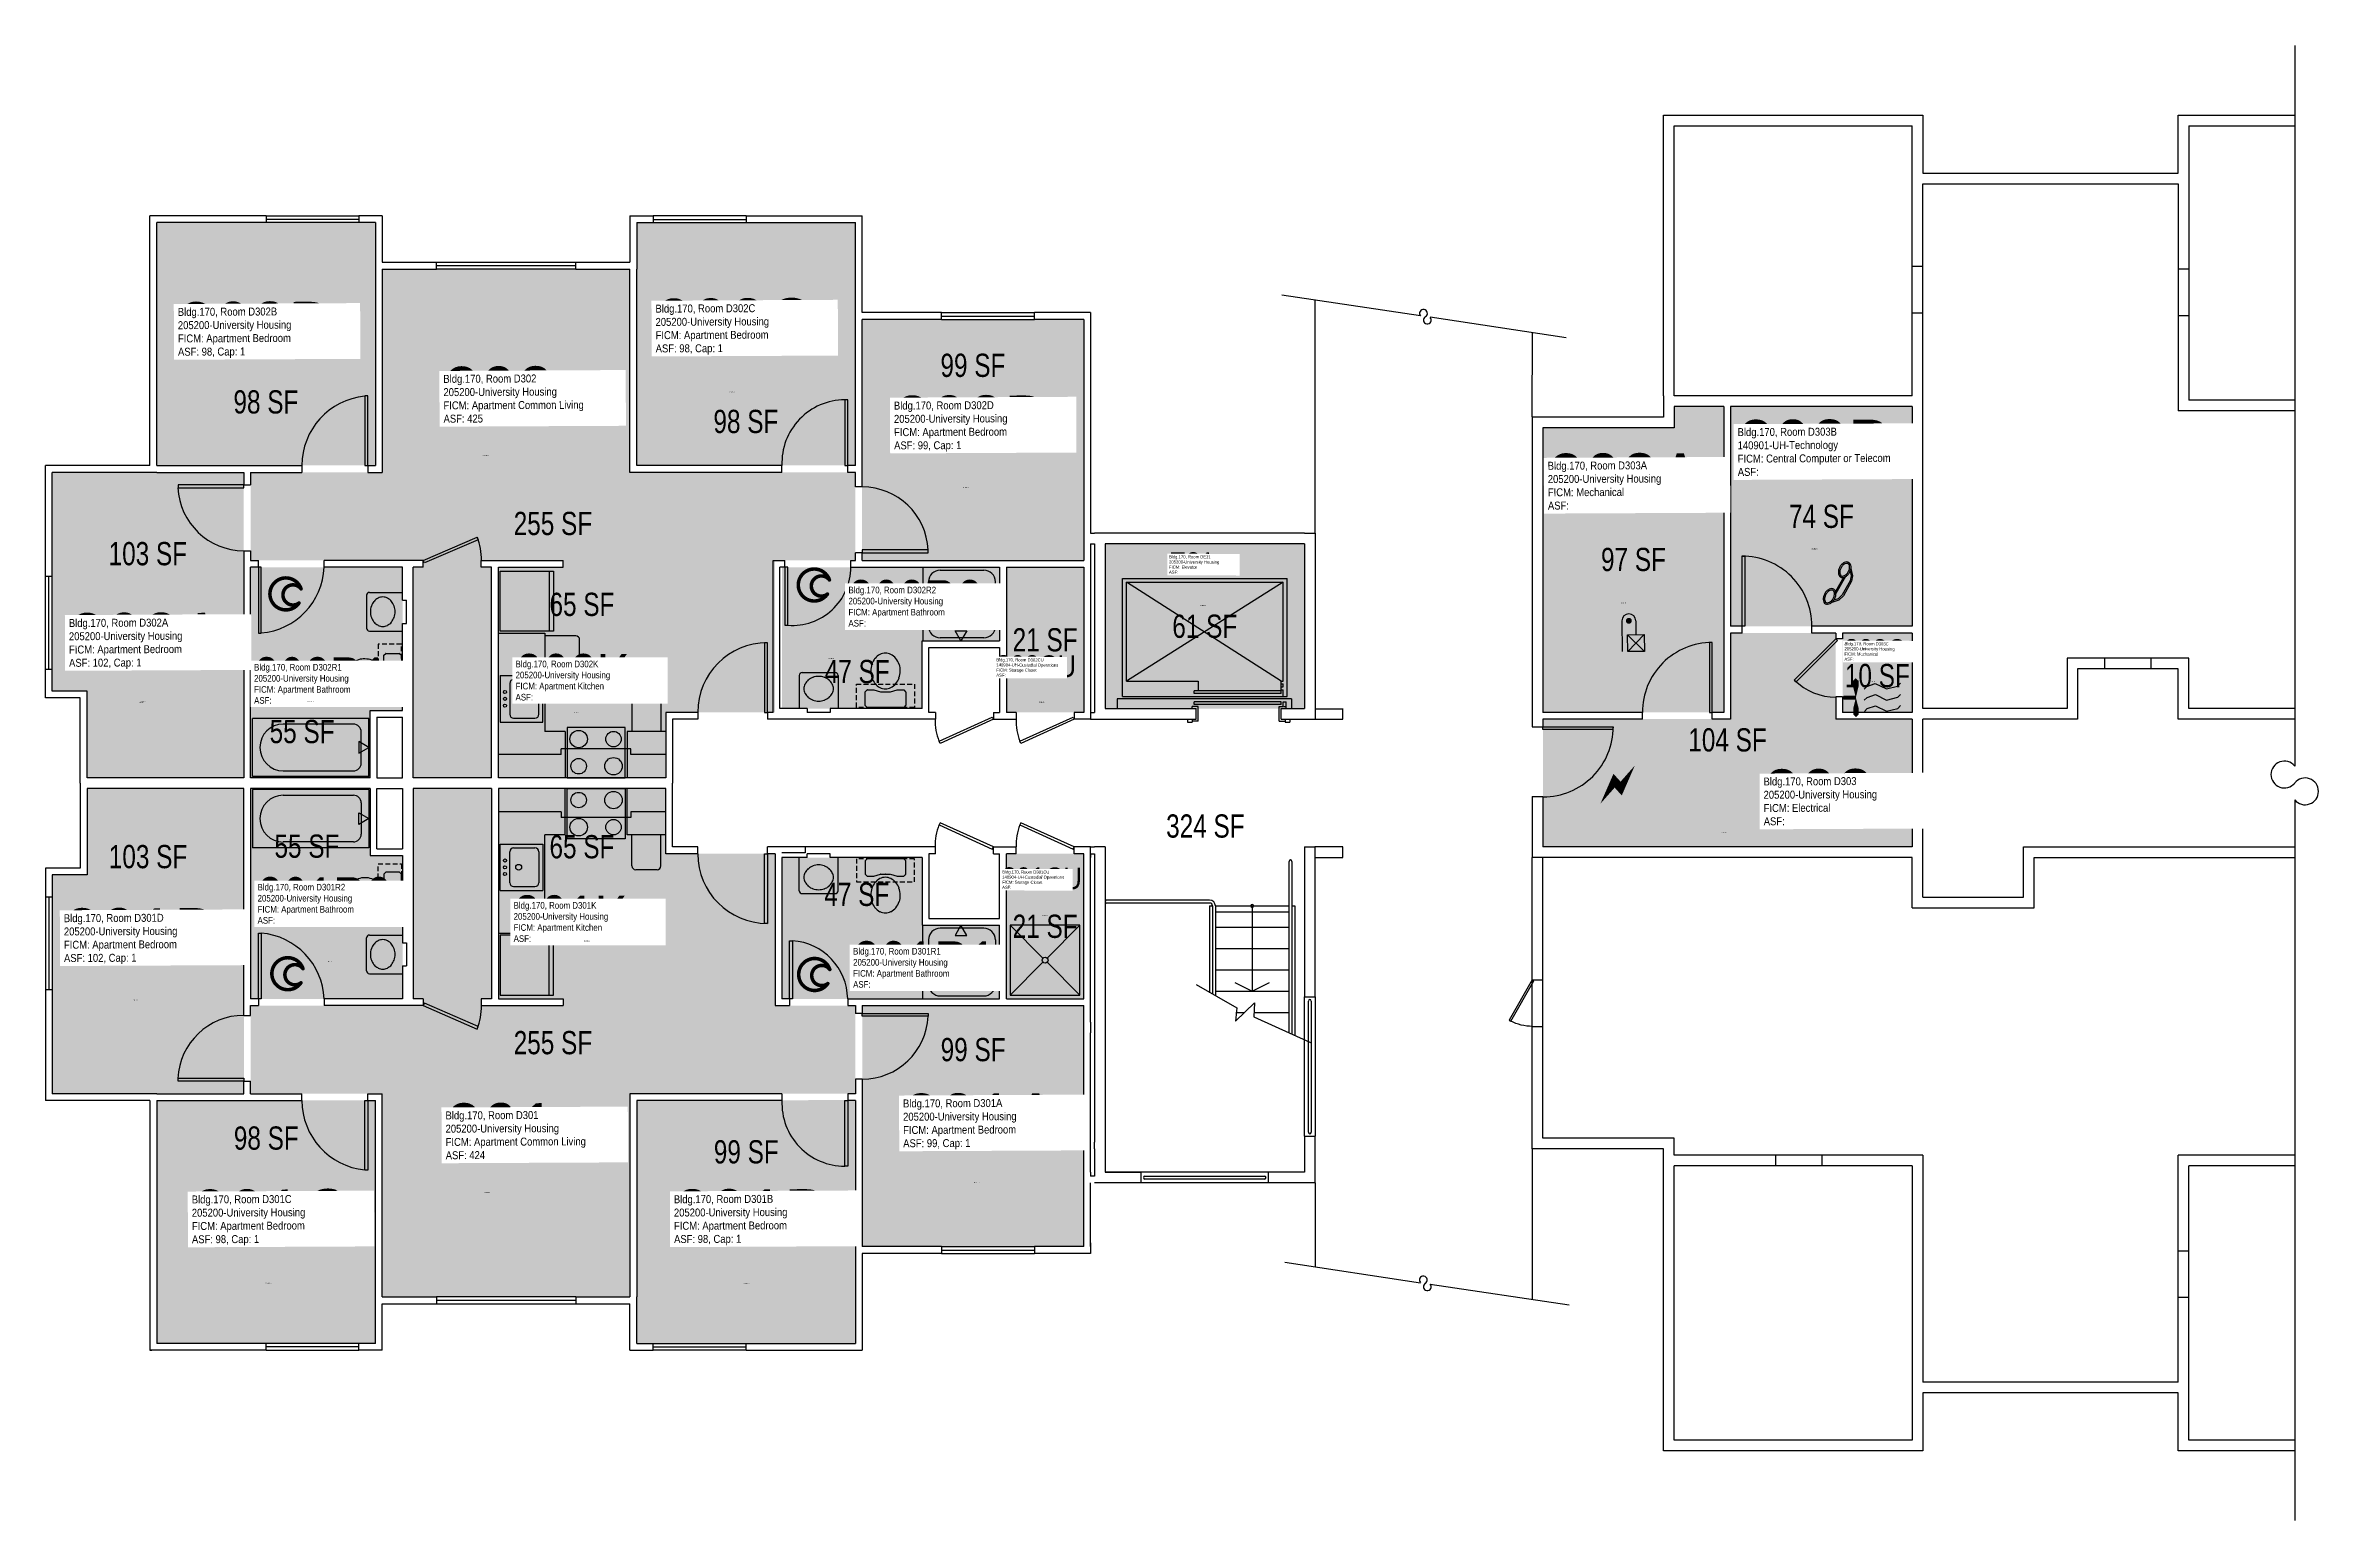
# Model space of a CAD drawing. Header units: inches. Extents: x -54 to 1120, y -88 to 674.
import ezdxf
from ezdxf.enums import TextEntityAlignment as Align

# ---------------------------------------------------------------- set-up
doc = ezdxf.new("R2010")
doc.units = ezdxf.units.IN
doc.header["$LTSCALE"] = 10
doc.header["$MEASUREMENT"] = 0
doc.linetypes.add('DASHED2', pattern=[0.375, 0.25, -0.125])
doc.layers.get('0').update_dxf_attribs({"linetype": 'CONTINUOUS'})
for name, color, linetype in [('A-DOOR', 2, 'CONTINUOUS'), ('A-FLOR', 3, 'CONTINUOUS'), ('A-GLAZ', 1, 'CONTINUOUS'), ('A-IDEN-ICON', 4, 'CONTINUOUS'), ('A-IDEN-RNUM', 7, 'CONTINUOUS'), ('A-IDEN-SNUM', 4, 'CONTINUOUS'), ('A-IDEN-VNUM', 4, 'CONTINUOUS'), ('A-SITE', 3, 'CONTINUOUS'), ('A-WALL', 5, 'CONTINUOUS'), ('AREA-TEXT', 3, 'CONTINUOUS'), ('Rooms-Category-Color', 7, 'CONTINUOUS'), ('Rooms-College-Color', 7, 'CONTINUOUS'), ('Rooms-Department-Color', 7, 'CONTINUOUS'), ('Rooms-Division-Color', 7, 'CONTINUOUS'), ('Rooms-Information', 7, 'CONTINUOUS')]:
    doc.layers.add(name, color=color, linetype=linetype)
doc.styles.add('CP_AREA', font='arial.ttf', dxfattribs={"height": 15})
doc.styles.add('CP_ROOMSNUMBER', font='arial.ttf', dxfattribs={"height": 1})
doc.styles.add('CP_ROOMVNUMBER', font='arial.ttf', dxfattribs={"width": 0.85, "height": 0.075})

msp = doc.modelspace()

# ---------------------------------------------------------------- texts
at = {"layer": 'A-IDEN-RNUM', "style": 'CP_ROOMSNUMBER'}
for s, rotation, p in [('0302-C0', 0.2722, (299.3, 494.8)), ('0302-B0', 0.2938, (50.5, 492.7)), ('0302-00', 0.2761, (171.9, 461.9)), ('0302-D0', 0.2761, (420.3, 445.4)), ('0303-B0', 0.2761, (858.6, 413.8)), ('0E31-00', 359.8138, (542.6, 384.4)), ('0303-A0', 0.2761, (760.1, 385.8)), ('0303-C0', 359.7938, (889.2, 345.2)), ('0302-A0', 0.2938, (-5.3, 334.6)), ('0302-CU', 359.8164, (459.3, 334.6)), ('0303-00', 0.2938, (811.8, 267.4)), ('0301-CU', 359.8164, (461, 224.3)), ('0301-D0', 0.2761, (-8.6, 180.7)), ('0301-A0', 0.2722, (425.8, 86.4)), ('0301-00', 0.2761, (172.9, 81.3)), ('0301-C0', 0.2722, (59.8, 34.6)), ('0301-B0', 0.2761, (306.8, 34.3))]:
    msp.add_text(s, height=0.36, rotation=rotation, dxfattribs=at).set_placement(p)
for s, p in [('0302-R2', (350.5, 357)), ('0302-R1', (81.5, 334.9)), ('0302-K0', (219.3, 329.3)), ('0301-K0', (224.3, 211.3)), ('0301-R2', (92, 200.7)), ('0301-R1', (362.8, 204.2))]:
    msp.add_text(s, height=0.36, dxfattribs=at).set_placement(p)
at = {"layer": 'A-IDEN-SNUM', "style": 'CP_ROOMSNUMBER'}
for s, rotation, p in [('1700D302C0', 0.2722, (299.3, 494.8)), ('1700D302B0', 0.2938, (50.5, 492.7)), ('1700D30200', 0.2761, (171.9, 461.9)), ('1700D302D0', 0.2761, (420.3, 445.4)), ('1700D303B0', 0.2761, (858.6, 413.8)), ('1700DE3100', 359.8138, (542.6, 384.4)), ('1700D303A0', 0.2761, (760.1, 385.8)), ('1700D303C0', 359.7938, (889.2, 345.2)), ('1700D302A0', 0.2938, (-5.3, 334.6)), ('1700D302CU', 359.8164, (459.3, 334.6)), ('1700D30300', 0.2938, (811.8, 267.4)), ('1700D301CU', 359.8164, (461, 224.3)), ('1700D301D0', 0.2761, (-8.6, 180.7)), ('1700D301A0', 0.2722, (425.8, 86.4)), ('1700D30100', 0.2761, (172.9, 81.3)), ('1700D301C0', 0.2722, (59.8, 34.6)), ('1700D301B0', 0.2761, (306.8, 34.3))]:
    msp.add_text(s, height=0.36, rotation=rotation, dxfattribs=at).set_placement(p)
for s, p in [('1700D302R2', (350.5, 357)), ('1700D302R1', (81.5, 334.9)), ('1700D302K0', (219.3, 329.3)), ('1700D301K0', (224.3, 211.3)), ('1700D301R2', (92, 200.7)), ('1700D301R1', (362.8, 204.2))]:
    msp.add_text(s, height=0.36, dxfattribs=at).set_placement(p)
at = {"layer": 'A-IDEN-VNUM', "style": 'CP_ROOMVNUMBER', "width": 0.85}
for s, height, rotation, p in [('302B', 28.8, 0.2722, (14.5, 512.5)), ('302C', 28.8, 0.2722, (261.3, 514.2)), ('302', 28.8, 0.2722, (151.7, 479.1)), ('302D', 28.8, 0.2722, (384.5, 464.1)), ('303B', 28.8, 0.2722, (820.4, 451.6)), ('303A', 28.8, 0.2722, (722.3, 434.2)), ('E31', 11.14, 359.8164, (526.5, 401.1)), ('302A', 28.8, 0.2762, (-41.8, 351.8)), ('303C', 11.14, 359.8164, (875.5, 356.2)), ('302CU', 11.14, 359.8164, (437.3, 347.9)), ('303', 28.8, 0.2722, (833.8, 271.1)), ('301CU', 11.14, 359.8164, (440.3, 238.3)), ('301D', 28.8, 0.2722, (-44.4, 199.3)), ('301A', 28.8, 0.2762, (389.2, 103.6)), ('301', 28.8, 0.2722, (152.8, 98.6)), ('301C', 28.8, 0.2722, (21.7, 54)), ('301B', 28.8, 0.2722, (270.8, 54.1))]:
    msp.add_text(s, height=height, rotation=rotation, dxfattribs=at).set_placement(p)
at = {"layer": 'A-IDEN-VNUM', "style": 'CP_ROOMVNUMBER'}
for s, width, p in [('302R2', 0.7, (360.9, 373.8)), ('302R1', 0.7, (53.8, 333.9)), ('302K', 0.75, (188.9, 335.6)), ('301R2', 0.7, (55.6, 220.3)), ('301K', 0.75, (187.9, 210.9)), ('301R1', 0.75, (363.3, 187.2))]:
    msp.add_text(s, height=24, dxfattribs=dict(at, width=width)).set_placement(p)
at = {"layer": 'AREA-TEXT', "style": 'CP_AREA', "width": 0.75}
for s, p in [('99 SF', (425.2, 508.8)), ('98 SF', (59.9, 489.9)), ('98 SF', (307.9, 479.8)), ('74 SF', (863.6, 430.8)), ('255 SF', (208.2, 427.1)), ('103 SF', (-1.1, 411.5)), ('97 SF', (766.5, 408.5)), ('65 SF', (223.2, 385.3)), ('61 SF', (545, 374)), ('21 SF', (462.5, 367)), ('47 SF', (365.4, 350.6)), ('10 SF', (892.5, 348.5)), ('55 SF', (78.6, 319.6)), ('104 SF', (815.1, 315.3)), ('324 SF', (545.3, 270.8)), ('103 SF', (-1, 255)), ('55 SF', (81.1, 260.4)), ('65 SF', (223.2, 260.1)), ('47 SF', (365.2, 235.5)), ('21 SF', (462.5, 219)), ('255 SF', (208.2, 158.9)), ('99 SF', (425.3, 155.3)), ('98 SF', (60.1, 109.6)), ('99 SF', (308.1, 102.5))]:
    msp.add_text(s, height=12, dxfattribs=at).set_placement(p, align=Align.MIDDLE_CENTER)

# ---------------------------------------------------------------- blocks, each defined once
blk = doc.blocks.new('CPELEV')
at = {"color": 0, "linetype": 'ByBlock'}
for p, q in [((-0.035, 0.03), (-0.035, -0.08)), ((0.015, 0.03), (0.015, -0.02)), ((-0.015, -0.08), (-0.015, -0.02)), ((-0.015, -0.02), (0.045, -0.02)), ((-0.015, -0.08), (0.045, -0.02)), ((0.045, -0.08), (-0.015, -0.02)), ((0.045, -0.08), (-0.015, -0.08)), ((0.045, -0.02), (0.045, -0.08))]:
    blk.add_line(p, q, dxfattribs=at)
at = {"color": 0, "linetype": 'ByBlock', "const_width": 0.0106}
blk.add_lwpolyline([(-0.0153, 0.03, 1), (-0.0047, 0.03, 1)], format="xyb", close=True, dxfattribs=at)
at = {"color": 0, "linetype": 'ByBlock'}
blk.add_arc((-0.01, 0.03), 0.025, 0, 180, dxfattribs=at)
blk = doc.blocks.new('CPPHONE')
at = {"color": 0, "linetype": 'ByBlock'}
for p, q in [((0.0096, 0.0252), (-0.0196, -0.0252)), ((0.0169, 0.0279), (-0.0182, -0.0329))]:
    blk.add_line(p, q, dxfattribs=at)
for points in [[(0.0364, 0.0572), (0.0417, 0.0308), (0.0382, 0.0108), (0.0082, -0.0411), (-0.0083, -0.0558), (-0.0338, -0.0645)], [(0.0334, 0.047), (0.0366, 0.0307), (0.0334, 0.0126), (0.0043, -0.0379), (-0.0109, -0.0514), (-0.0265, -0.0567)]]:
    blk.add_lwpolyline(points, dxfattribs=at)
for points in [[(0.0288, 0.0786, 0.139889), (0.0216, 0.0804, 0.107118), (0.0122, 0.0781, 0.079812), (0.0039, 0.0722, 0.067459), (-0.0035, 0.0626, 0.067459), (-0.008, 0.0515, 0.079812), (-0.009, 0.0413, 0.107118), (-0.0064, 0.032, 0.139889), (-0.0012, 0.0267, 0.139889), (0.0061, 0.0248, 0.107118), (0.0155, 0.0272, 0.079812), (0.0238, 0.0331, 0.067459), (0.0312, 0.0426, 0.067459), (0.0357, 0.0538, 0.079812), (0.0367, 0.0639, 0.107118), (0.034, 0.0732, 0.139889)], [(0.0263, 0.0743, 0.139889), (0.0218, 0.0754, 0.107118), (0.0144, 0.0736, 0.079812), (0.0074, 0.0686, 0.067459), (0.0008, 0.0601, 0.067459), (-0.0032, 0.0502, 0.079812), (-0.004, 0.0417, 0.107118), (-0.0019, 0.0344, 0.139889), (0.0013, 0.031, 0.139889), (0.0059, 0.0298, 0.107118), (0.0133, 0.0317, 0.079812), (0.0203, 0.0367, 0.067459), (0.0268, 0.0451, 0.067459), (0.0309, 0.055, 0.079812), (0.0317, 0.0636, 0.107118), (0.0296, 0.0709, 0.139889)], [(-0.0262, -0.0167, 0.139889), (-0.0334, -0.0148, 0.107118), (-0.0428, -0.0172, 0.079812), (-0.0511, -0.0231, 0.067459), (-0.0585, -0.0326, 0.067459), (-0.063, -0.0438, 0.079812), (-0.064, -0.0539, 0.107118), (-0.0614, -0.0632, 0.139889), (-0.0562, -0.0686, 0.139889), (-0.0489, -0.0704, 0.107118), (-0.0395, -0.0681, 0.079812), (-0.0312, -0.0622, 0.067459), (-0.0238, -0.0526, 0.067459), (-0.0193, -0.0415, 0.079812), (-0.0183, -0.0313, 0.107118), (-0.021, -0.022, 0.139889)], [(-0.0287, -0.021, 0.139889), (-0.0332, -0.0198, 0.107118), (-0.0406, -0.0217, 0.079812), (-0.0476, -0.0267, 0.067459), (-0.0542, -0.0351, 0.067459), (-0.0582, -0.045, 0.079812), (-0.059, -0.0536, 0.107118), (-0.0569, -0.0609, 0.139889), (-0.0537, -0.0643, 0.139889), (-0.0491, -0.0654, 0.107118), (-0.0417, -0.0636, 0.079812), (-0.0347, -0.0586, 0.067459), (-0.0282, -0.0501, 0.067459), (-0.0241, -0.0402, 0.079812), (-0.0233, -0.0317, 0.107118), (-0.0254, -0.0244, 0.139889)]]:
    blk.add_lwpolyline(points, format="xyb", close=True, dxfattribs=at)
blk = doc.blocks.new('CPMECH')
at = {"color": 0, "linetype": 'ByBlock'}
for p, q in [((0.005, 0.025), (0.015, 0.035)), ((0.015, 0.035), (0.045, 0.045)), ((0.015, -0.005), (0.045, 0.005)), ((0.045, 0.045), (0.085, 0.025)), ((0.045, 0.005), (0.085, -0.015)), ((0.085, 0.025), (0.125, 0.035)), ((0.125, 0.035), (0.135, 0.045)), ((0.125, -0.005), (0.135, 0.005)), ((0.005, -0.015), (0.015, -0.005)), ((0.005, -0.055), (0.015, -0.045)), ((0.015, -0.045), (0.045, -0.035)), ((0.045, -0.035), (0.085, -0.055)), ((0.085, -0.015), (0.125, -0.005)), ((0.085, -0.055), (0.125, -0.045)), ((0.125, -0.045), (0.135, -0.035))]:
    blk.add_line(p, q, dxfattribs=at)
at = {"color": 0, "linetype": 'ByBlock', "const_width": 0.015}
blk.add_lwpolyline([(-0.025, -0.005), (-0.065, -0.005)], dxfattribs=at)
at = {"color": 0, "linetype": 'ByBlock', "const_width": 0.0075}
blk.add_lwpolyline([(-0.0682, -0.0069, 1), (-0.0618, -0.0031, 1)], format="xyb", close=True, dxfattribs=at)
at = {"color": 0, "linetype": 'ByBlock'}
for points in [[(-0.025, -0.005, 0, 0.02, 0), (-0.025, 0.035, 0.02, 0.02, 0), (-0.025, 0.055, 0.02, 0, 0), (-0.025, 0.065, 0, 0, 0)], [(-0.025, -0.005, 0, 0.02, 0), (-0.025, -0.045, 0.02, 0.02, 0), (-0.025, -0.065, 0.02, 0, 0), (-0.025, -0.075, 0, 0, 0)]]:
    blk.add_lwpolyline(points, format="xyseb", dxfattribs=at)
blk = doc.blocks.new('CPELECT')
blk.add_lwpolyline([(0.0623, 0.0629, 0, 0.03, 0), (0.0105, -0.0168, 0.03, 0.03, 0), (-0.0105, 0.0068, 0.03, 0, 0), (-0.0623, -0.0729, 0.03, 0, 0)], format="xyseb")
blk = doc.blocks.new('CPBATH')
at = {"color": 0, "linetype": 'ByBlock', "const_width": 0.0127}
for points in [[(0.0571, 0.0168, 0.861492), (-0.0551, 0, 1)], [(-0.0551, 0, 0.726902), (0.0487, -0.0337, 1)], [(0.0571, 0.0168, 0.729002), (-0.0084, -0.0042, 1)], [(-0.0084, -0.0042, 0.609468), (0.0487, -0.0337, 1)]]:
    blk.add_lwpolyline(points, format="xyb", dxfattribs=at)
at = {"color": 0, "linetype": 'ByBlock', "const_width": 0.00637}
for points in [[(0.0544, 0.0152, 1), (0.0599, 0.0184, 1)], [(0.0459, -0.0353, 1), (0.0515, -0.0321, 1)]]:
    blk.add_lwpolyline(points, format="xyb", close=True, dxfattribs=at)

# ---------------------------------------------------------------- hatches: boundary and pattern name
at = {"layer": 'A-DOOR'}
for points in [[(822.6, 410.2), (824, 410.2), (824, 374), (822.6, 374)], [(807.2, 365.6), (805.8, 365.6), (805.8, 329.4), (807.2, 329.4)], [(849.6, 346.2), (850.6, 345.2), (872, 366.6), (871, 367.5)], [(756, 322), (755.9, 320.7), (719.7, 320.7), (719.7, 322)]]:
    msp.add_hatch(color=256, dxfattribs=at).paths.add_polyline_path(points)
at = {"layer": 'Rooms-Category-Color', "true_color": 0x728ef3}
for points in [[(3.4, 457), (3.4, 582.5), (116.4, 582.6), (116.4, 457.1)], [(251.4, 582.6), (364.5, 582.5), (364.4, 457.2), (251.4, 457.1)], [(360.5, 408), (364.5, 408), (364.5, 412), (364.5, 453.5), (248, 453.5), (248, 558.5), (120, 558.5), (120, 453.5), (52, 453.5), (52, 408), (56, 408), (90, 408), (141.2, 408), (141.2, 404.5), (136, 404.5), (136, 295.7), (176.5, 295.7), (176.5, 404.5), (171.2, 404.5), (171.2, 408), (213.5, 408), (213.5, 404.5), (266.5, 404.5), (266.5, 329.5), (323, 329.5), (323, 408)], [(368, 532.5), (367.9, 408), (482.5, 408), (482.5, 532.5)], [(-32.5, 295.7), (48.5, 295.7), (48.4, 453.5), (-50.6, 453.5), (-50.5, 340.5), (-32.5, 340.5)], [(90, 404.5), (52, 404.5), (52, 295.7), (113.7, 295.7), (113.7, 330.5), (130.5, 330.5), (130.5, 404.5)], [(266.5, 404.5), (180, 404.5), (180, 295.7), (266.5, 295.7)], [(330.5, 404.5), (326.5, 404.5), (326.5, 331.5), (399, 331.5), (399, 366.5), (439, 366.5), (439, 404.5), (360.5, 404.5)], [(482.5, 329.5), (442.5, 329.5), (442.5, 404.5), (482.5, 404.5)], [(48.5, 132.5), (48.5, 290.3), (-32.5, 290.3), (-32.5, 245.5), (-50.5, 245.5), (-50.5, 132.5)], [(90, 181.5), (52, 181.5), (52, 290.2), (113.7, 290.2), (113.7, 255.5), (130.5, 255.5), (130.5, 181.5)], [(360.5, 178), (364.5, 178), (364.5, 174), (364.5, 132.5), (248, 132.5), (248, 27.5), (120, 27.5), (120, 132.5), (52, 132.5), (52, 178), (56, 178), (90, 178), (141.2, 178), (141.2, 181.5), (136, 181.5), (136, 290.2), (176.5, 290.2), (176.5, 181.5), (171.2, 181.5), (171.2, 178), (213.5, 178), (213.5, 181.5), (266.5, 181.5), (266.5, 256.5), (323, 256.5), (323, 178)], [(266.5, 181.5), (180, 181.5), (180, 290.2), (266.5, 290.2)], [(330.5, 181.5), (326.5, 181.5), (326.5, 254.5), (399, 254.5), (399, 219.5), (439, 219.5), (439, 181.5), (360.5, 181.5)], [(442.5, 181.5), (482.5, 181.5), (482.5, 256.5), (442.5, 256.5)], [(368, 178.2), (368, 53.5), (482.5, 53.5), (482.5, 178)], [(3.6, 3.5), (3.6, 129), (116.6, 129.1), (116.6, 3.6)], [(251.6, 129.1), (364.6, 129.2), (364.5, 3.5), (251.6, 3.6)]]:
    msp.add_hatch(color=171, dxfattribs=at).paths.add_polyline_path(points)
at = {"layer": 'Rooms-Category-Color', "true_color": 0xadadad}
for points in [[(719.7, 329.5), (813.2, 329.5), (813.2, 487.5), (787.5, 487.5), (787.5, 476.5), (719.7, 476.5)], [(596.5, 331.5), (493.5, 331.5), (493.5, 416.5), (596.5, 416.5)], [(871, 370.5), (816.7, 370.5), (816.7, 326), (719.7, 326), (719.7, 260), (910.5, 260), (910.5, 326), (871, 326)], [(910.5, 329.5), (874.5, 329.5), (874.5, 370.5), (910.5, 370.5)]]:
    msp.add_hatch(color=253, dxfattribs=at).paths.add_polyline_path(points)
at = {"layer": 'Rooms-Category-Color', "true_color": 0xe3c5e1}
msp.add_hatch(color=254, dxfattribs=at).paths.add_polyline_path([(816.7, 487.5), (910.5, 487.5), (910.5, 374), (816.7, 374)])
at = {"layer": 'Rooms-College-Color', "true_color": 0xadadad}
for points in [[(3.4, 457), (3.4, 582.5), (116.4, 582.6), (116.4, 457.1)], [(251.4, 582.6), (364.5, 582.5), (364.4, 457.2), (251.4, 457.1)], [(360.5, 408), (364.5, 408), (364.5, 412), (364.5, 453.5), (248, 453.5), (248, 558.5), (120, 558.5), (120, 453.5), (52, 453.5), (52, 408), (56, 408), (90, 408), (141.2, 408), (141.2, 404.5), (136, 404.5), (136, 295.7), (176.5, 295.7), (176.5, 404.5), (171.2, 404.5), (171.2, 408), (213.5, 408), (213.5, 404.5), (266.5, 404.5), (266.5, 329.5), (323, 329.5), (323, 408)], [(368, 532.5), (367.9, 408), (482.5, 408), (482.5, 532.5)], [(719.7, 329.5), (813.2, 329.5), (813.2, 487.5), (787.5, 487.5), (787.5, 476.5), (719.7, 476.5)], [(816.7, 487.5), (910.5, 487.5), (910.5, 374), (816.7, 374)], [(-32.5, 295.7), (48.5, 295.7), (48.4, 453.5), (-50.6, 453.5), (-50.5, 340.5), (-32.5, 340.5)], [(596.5, 331.5), (493.5, 331.5), (493.5, 416.5), (596.5, 416.5)], [(90, 404.5), (52, 404.5), (52, 295.7), (113.7, 295.7), (113.7, 330.5), (130.5, 330.5), (130.5, 404.5)], [(266.5, 404.5), (180, 404.5), (180, 295.7), (266.5, 295.7)], [(330.5, 404.5), (326.5, 404.5), (326.5, 331.5), (399, 331.5), (399, 366.5), (439, 366.5), (439, 404.5), (360.5, 404.5)], [(482.5, 329.5), (442.5, 329.5), (442.5, 404.5), (482.5, 404.5)], [(871, 370.5), (816.7, 370.5), (816.7, 326), (719.7, 326), (719.7, 260), (910.5, 260), (910.5, 326), (871, 326)], [(910.5, 329.5), (874.5, 329.5), (874.5, 370.5), (910.5, 370.5)], [(48.5, 132.5), (48.5, 290.3), (-32.5, 290.3), (-32.5, 245.5), (-50.5, 245.5), (-50.5, 132.5)], [(90, 181.5), (52, 181.5), (52, 290.2), (113.7, 290.2), (113.7, 255.5), (130.5, 255.5), (130.5, 181.5)], [(360.5, 178), (364.5, 178), (364.5, 174), (364.5, 132.5), (248, 132.5), (248, 27.5), (120, 27.5), (120, 132.5), (52, 132.5), (52, 178), (56, 178), (90, 178), (141.2, 178), (141.2, 181.5), (136, 181.5), (136, 290.2), (176.5, 290.2), (176.5, 181.5), (171.2, 181.5), (171.2, 178), (213.5, 178), (213.5, 181.5), (266.5, 181.5), (266.5, 256.5), (323, 256.5), (323, 178)], [(266.5, 181.5), (180, 181.5), (180, 290.2), (266.5, 290.2)], [(330.5, 181.5), (326.5, 181.5), (326.5, 254.5), (399, 254.5), (399, 219.5), (439, 219.5), (439, 181.5), (360.5, 181.5)], [(442.5, 181.5), (482.5, 181.5), (482.5, 256.5), (442.5, 256.5)], [(368, 178.2), (368, 53.5), (482.5, 53.5), (482.5, 178)], [(3.6, 3.5), (3.6, 129), (116.6, 129.1), (116.6, 3.6)], [(251.6, 129.1), (364.6, 129.2), (364.5, 3.5), (251.6, 3.6)]]:
    msp.add_hatch(color=253, dxfattribs=at).paths.add_polyline_path(points)
at = {"layer": 'Rooms-Department-Color', "true_color": 0x604aed}
for points in [[(3.4, 457), (3.4, 582.5), (116.4, 582.6), (116.4, 457.1)], [(251.4, 582.6), (364.5, 582.5), (364.4, 457.2), (251.4, 457.1)], [(360.5, 408), (364.5, 408), (364.5, 412), (364.5, 453.5), (248, 453.5), (248, 558.5), (120, 558.5), (120, 453.5), (52, 453.5), (52, 408), (56, 408), (90, 408), (141.2, 408), (141.2, 404.5), (136, 404.5), (136, 295.7), (176.5, 295.7), (176.5, 404.5), (171.2, 404.5), (171.2, 408), (213.5, 408), (213.5, 404.5), (266.5, 404.5), (266.5, 329.5), (323, 329.5), (323, 408)], [(368, 532.5), (367.9, 408), (482.5, 408), (482.5, 532.5)], [(816.7, 487.5), (910.5, 487.5), (910.5, 374), (816.7, 374)], [(-32.5, 295.7), (48.5, 295.7), (48.4, 453.5), (-50.6, 453.5), (-50.5, 340.5), (-32.5, 340.5)], [(90, 404.5), (52, 404.5), (52, 295.7), (113.7, 295.7), (113.7, 330.5), (130.5, 330.5), (130.5, 404.5)], [(266.5, 404.5), (180, 404.5), (180, 295.7), (266.5, 295.7)], [(330.5, 404.5), (326.5, 404.5), (326.5, 331.5), (399, 331.5), (399, 366.5), (439, 366.5), (439, 404.5), (360.5, 404.5)], [(482.5, 329.5), (442.5, 329.5), (442.5, 404.5), (482.5, 404.5)], [(48.5, 132.5), (48.5, 290.3), (-32.5, 290.3), (-32.5, 245.5), (-50.5, 245.5), (-50.5, 132.5)], [(90, 181.5), (52, 181.5), (52, 290.2), (113.7, 290.2), (113.7, 255.5), (130.5, 255.5), (130.5, 181.5)], [(360.5, 178), (364.5, 178), (364.5, 174), (364.5, 132.5), (248, 132.5), (248, 27.5), (120, 27.5), (120, 132.5), (52, 132.5), (52, 178), (56, 178), (90, 178), (141.2, 178), (141.2, 181.5), (136, 181.5), (136, 290.2), (176.5, 290.2), (176.5, 181.5), (171.2, 181.5), (171.2, 178), (213.5, 178), (213.5, 181.5), (266.5, 181.5), (266.5, 256.5), (323, 256.5), (323, 178)], [(266.5, 181.5), (180, 181.5), (180, 290.2), (266.5, 290.2)], [(330.5, 181.5), (326.5, 181.5), (326.5, 254.5), (399, 254.5), (399, 219.5), (439, 219.5), (439, 181.5), (360.5, 181.5)], [(442.5, 181.5), (482.5, 181.5), (482.5, 256.5), (442.5, 256.5)], [(368, 178.2), (368, 53.5), (482.5, 53.5), (482.5, 178)], [(3.6, 3.5), (3.6, 129), (116.6, 129.1), (116.6, 3.6)], [(251.6, 129.1), (364.6, 129.2), (364.5, 3.5), (251.6, 3.6)]]:
    msp.add_hatch(color=173, dxfattribs=at).paths.add_polyline_path(points)
at = {"layer": 'Rooms-Department-Color', "true_color": 0xacacac}
for points in [[(719.7, 329.5), (813.2, 329.5), (813.2, 487.5), (787.5, 487.5), (787.5, 476.5), (719.7, 476.5)], [(596.5, 331.5), (493.5, 331.5), (493.5, 416.5), (596.5, 416.5)], [(871, 370.5), (816.7, 370.5), (816.7, 326), (719.7, 326), (719.7, 260), (910.5, 260), (910.5, 326), (871, 326)], [(910.5, 329.5), (874.5, 329.5), (874.5, 370.5), (910.5, 370.5)]]:
    msp.add_hatch(color=253, dxfattribs=at).paths.add_polyline_path(points)
at = {"layer": 'Rooms-Division-Color', "true_color": 0x604aed}
for points in [[(3.4, 457), (3.4, 582.5), (116.4, 582.6), (116.4, 457.1)], [(251.4, 582.6), (364.5, 582.5), (364.4, 457.2), (251.4, 457.1)], [(360.5, 408), (364.5, 408), (364.5, 412), (364.5, 453.5), (248, 453.5), (248, 558.5), (120, 558.5), (120, 453.5), (52, 453.5), (52, 408), (56, 408), (90, 408), (141.2, 408), (141.2, 404.5), (136, 404.5), (136, 295.7), (176.5, 295.7), (176.5, 404.5), (171.2, 404.5), (171.2, 408), (213.5, 408), (213.5, 404.5), (266.5, 404.5), (266.5, 329.5), (323, 329.5), (323, 408)], [(368, 532.5), (367.9, 408), (482.5, 408), (482.5, 532.5)], [(816.7, 487.5), (910.5, 487.5), (910.5, 374), (816.7, 374)], [(-32.5, 295.7), (48.5, 295.7), (48.4, 453.5), (-50.6, 453.5), (-50.5, 340.5), (-32.5, 340.5)], [(90, 404.5), (52, 404.5), (52, 295.7), (113.7, 295.7), (113.7, 330.5), (130.5, 330.5), (130.5, 404.5)], [(266.5, 404.5), (180, 404.5), (180, 295.7), (266.5, 295.7)], [(330.5, 404.5), (326.5, 404.5), (326.5, 331.5), (399, 331.5), (399, 366.5), (439, 366.5), (439, 404.5), (360.5, 404.5)], [(482.5, 329.5), (442.5, 329.5), (442.5, 404.5), (482.5, 404.5)], [(48.5, 132.5), (48.5, 290.3), (-32.5, 290.3), (-32.5, 245.5), (-50.5, 245.5), (-50.5, 132.5)], [(90, 181.5), (52, 181.5), (52, 290.2), (113.7, 290.2), (113.7, 255.5), (130.5, 255.5), (130.5, 181.5)], [(360.5, 178), (364.5, 178), (364.5, 174), (364.5, 132.5), (248, 132.5), (248, 27.5), (120, 27.5), (120, 132.5), (52, 132.5), (52, 178), (56, 178), (90, 178), (141.2, 178), (141.2, 181.5), (136, 181.5), (136, 290.2), (176.5, 290.2), (176.5, 181.5), (171.2, 181.5), (171.2, 178), (213.5, 178), (213.5, 181.5), (266.5, 181.5), (266.5, 256.5), (323, 256.5), (323, 178)], [(266.5, 181.5), (180, 181.5), (180, 290.2), (266.5, 290.2)], [(330.5, 181.5), (326.5, 181.5), (326.5, 254.5), (399, 254.5), (399, 219.5), (439, 219.5), (439, 181.5), (360.5, 181.5)], [(442.5, 181.5), (482.5, 181.5), (482.5, 256.5), (442.5, 256.5)], [(368, 178.2), (368, 53.5), (482.5, 53.5), (482.5, 178)], [(3.6, 3.5), (3.6, 129), (116.6, 129.1), (116.6, 3.6)], [(251.6, 129.1), (364.6, 129.2), (364.5, 3.5), (251.6, 3.6)]]:
    msp.add_hatch(color=173, dxfattribs=at).paths.add_polyline_path(points)
at = {"layer": 'Rooms-Division-Color', "true_color": 0xadadad}
for points in [[(719.7, 329.5), (813.2, 329.5), (813.2, 487.5), (787.5, 487.5), (787.5, 476.5), (719.7, 476.5)], [(596.5, 331.5), (493.5, 331.5), (493.5, 416.5), (596.5, 416.5)], [(871, 370.5), (816.7, 370.5), (816.7, 326), (719.7, 326), (719.7, 260), (910.5, 260), (910.5, 326), (871, 326)], [(910.5, 329.5), (874.5, 329.5), (874.5, 370.5), (910.5, 370.5)]]:
    msp.add_hatch(color=253, dxfattribs=at).paths.add_polyline_path(points)

# ---------------------------------------------------------------- linework, layer by layer
at = {"layer": 'A-DOOR'}
for p, q in [((111, 493), (111, 457)), ((112.5, 493), (111, 493)), ((112.5, 457), (112.5, 493)), ((359, 491), (359, 457)), ((360.5, 491), (359, 491)), ((360.5, 457), (360.5, 491)), ((14.5, 447), (14.5, 445.5)), ((48.5, 447), (14.5, 447)), ((48.5, 445.5), (48.5, 447)), ((111, 457), (112.5, 457)), ((359, 457), (360.5, 457)), ((14.5, 445.5), (48.5, 445.5)), ((141.2, 408), (169, 420.1)), ((169.5, 418.7), (141.8, 406.7)), ((169, 420.1), (169.5, 418.7)), ((402, 413.5), (368, 413.5)), ((368, 413.5), (368, 412)), ((368, 412), (402, 412)), ((402, 412), (402, 413.5)), ((56, 404.5), (56, 370.5)), ((57.5, 404.5), (56, 404.5)), ((57.5, 370.5), (57.5, 404.5)), ((141.8, 406.7), (141.2, 408)), ((328.1, 404.5), (328.1, 374.5)), ((329.6, 404.5), (328.1, 404.5)), ((329.6, 374.5), (329.6, 404.5)), ((822.6, 374), (822.6, 410.2)), ((822.6, 410.2), (824, 410.2)), ((824, 410.2), (824, 374)), ((56, 370.5), (57.5, 370.5)), ((317.5, 365.5), (317.5, 329.5)), ((319, 365.5), (317.5, 365.5)), ((319, 329.5), (319, 365.5)), ((328.1, 374.5), (329.6, 374.5)), ((805.8, 365.6), (805.8, 329.4)), ((807.2, 365.6), (805.8, 365.6)), ((807.2, 329.4), (807.2, 365.6)), ((824, 374), (822.6, 374)), ((871, 367.5), (849.6, 346.2)), ((850.6, 345.2), (872, 366.6)), ((872, 366.6), (871, 367.5)), ((849.6, 346.2), (850.6, 345.2)), ((317.5, 329.5), (319, 329.5)), ((805.8, 329.4), (807.2, 329.4)), ((407.7, 314.6), (435.2, 327.1)), ((435.8, 326), (408.2, 313.5)), ((435.2, 327.1), (435.8, 326)), ((449.4, 314.6), (477, 327.1)), ((477.5, 326), (450, 313.5)), ((477, 327.1), (477.5, 326)), ((719.7, 322), (756, 322)), ((719.7, 320.7), (719.7, 322)), ((755.9, 320.7), (719.7, 320.7)), ((756, 322), (755.9, 320.7)), ((408.2, 313.5), (407.7, 314.6)), ((450, 313.5), (449.4, 314.6)), ((408.2, 272.5), (407.7, 271.4)), ((407.7, 271.4), (435.2, 258.9)), ((435.8, 260), (408.2, 272.5)), ((450, 272.5), (449.4, 271.4)), ((449.4, 271.4), (477, 258.9)), ((477.5, 260), (450, 272.5)), ((435.2, 258.9), (435.8, 260)), ((477, 258.9), (477.5, 260)), ((317.5, 220.5), (317.5, 256.5)), ((317.5, 256.5), (319, 256.5)), ((319, 256.5), (319, 220.5)), ((56, 215.5), (57.5, 215.5)), ((56, 181.5), (56, 215.5)), ((57.5, 215.5), (57.5, 181.5)), ((319, 220.5), (317.5, 220.5)), ((330.5, 211.5), (332, 211.5)), ((330.5, 181.5), (330.5, 211.5)), ((332, 211.5), (332, 181.5)), ((57.5, 181.5), (56, 181.5)), ((141.8, 179.3), (141.2, 178)), ((141.2, 178), (169, 165.9)), ((169.5, 167.3), (141.8, 179.3)), ((332, 181.5), (330.5, 181.5)), ((169, 165.9), (169.5, 167.3)), ((368, 174), (402, 174)), ((368, 172.5), (368, 174)), ((402, 172.5), (368, 172.5)), ((402, 174), (402, 172.5)), ((14.5, 140.5), (48.5, 140.5)), ((14.5, 139), (14.5, 140.5)), ((48.5, 139), (14.5, 139)), ((48.5, 140.5), (48.5, 139)), ((111, 93), (111, 129)), ((111, 129), (112.5, 129)), ((112.5, 129), (112.5, 93)), ((359, 95), (359, 129)), ((359, 129), (360.5, 129)), ((360.5, 129), (360.5, 95)), ((360.5, 95), (359, 95)), ((112.5, 93), (111, 93))]:
    msp.add_line(p, q, dxfattribs=at)
at = {"layer": 'A-DOOR', "extrusion": (2.82534e-08, 0.000261203, -1)}
for p, q in [((714.2, 191.3), (702.2, 170.5)), ((703.1, 170), (715.1, 190.8)), ((715.1, 190.8), (714.2, 191.3)), ((702.2, 170.5), (703.1, 170))]:
    msp.add_line(p, q, dxfattribs=at)
at = {"layer": 'A-DOOR'}
for centre, radius, start, end in [((114.5, 457), 36, 95.5792, 180), ((359.2, 458.3), 32.7, 90.3742, 182.2102), ((48.6, 447.2), 34.2, 182.7722, 269.8121), ((368, 411.9), 34.1, 2.6181, 89.9249), ((137.3, 408), 34, 360, 20.7684), ((54.5, 405.9), 35.5, 274.8602, 357.7241), ((331.8, 404.8), 30.4, 265.9701, 359.4487), ((822.7, 374.2), 36, 359.8626, 90.2075), ((319, 329.5), 36, 90, 180), ((807.1, 329.6), 36, 89.7925, 180.1374), ((870.9, 367.4), 30, 225, 270.2439), ((434.8, 325.1), 29.1, 178.2479, 201.1492), ((476.6, 325.1), 29.1, 178.2479, 201.1492), ((720, 321.9), 36, 269.8626, 0.2075), ((434.8, 260.9), 29.1, 158.8508, 181.7521), ((476.6, 260.9), 29.1, 158.8508, 181.7521), ((319, 256.5), 36, 180, 270), ((54.5, 180.1), 35.5, 2.2759, 85.1398), ((329.9, 181), 30.6, 0.9816, 86.0808), ((137.3, 178), 34, 339.2316, 360), ((48.6, 138.8), 34.2, 90.1879, 177.2278), ((368, 174.1), 34.1, 270.0751, 357.3819), ((114.5, 129), 36, 180, 264.4208), ((359.2, 127.7), 32.7, 177.7898, 269.6258)]:
    msp.add_arc(centre, radius, start, end, dxfattribs=at)
at = {"layer": 'A-DOOR', "extrusion": (2.82534e-08, 0.000261203, -1)}
msp.add_arc((-714.3, 191.7, 0.1), 24.4, 270.1299, 297.2944, dxfattribs=at)
at = {"layer": 'A-FLOR'}
for p, q in [((181, 371.5), (181, 402.5)), ((181, 402.5), (208.5, 402.5)), ((206.2, 402.5), (206.2, 371.5)), ((208.5, 402.5), (208.5, 371.5)), ((399.4, 404.5), (399.4, 366.5)), ((408.3, 403), (430.8, 403)), ((111.9, 390), (111.9, 373)), ((113.4, 391.5), (130.5, 391.5)), ((402.3, 374), (402.3, 397)), ((436.8, 374), (436.8, 397)), ((502.5, 398.7), (587.5, 398.7)), ((502.5, 337.7), (502.5, 398.7)), ((504.5, 396.7), (585.5, 396.7)), ((584.5, 345.7), (504.5, 396.7)), ((585.5, 396.7), (504.5, 345.7)), ((504.5, 345.7), (504.5, 396.7)), ((585.5, 345.7), (585.5, 396.7)), ((587.5, 337.7), (587.5, 398.7)), ((113.4, 371.5), (130.5, 371.5)), ((180, 370.5), (204, 370.5)), ((208.5, 371.5), (181, 371.5)), ((204, 370.5), (204, 319.7)), ((220, 369), (204, 369)), ((222, 356), (222, 367)), ((430.8, 368), (408.3, 368)), ((419, 366.5), (416, 371.7)), ((416, 371.7), (422, 371.7)), ((422, 371.7), (419, 366.5)), ((120.9, 359), (121.8, 359.9)), ((120.9, 355.6), (120.9, 359)), ((121.9, 352), (120.9, 355.4)), ((122, 360), (128.7, 360)), ((129, 359.9), (129.9, 359)), ((129.9, 359), (129.9, 340)), ((220, 354), (204, 354)), ((120.9, 343.5), (121.9, 347)), ((120.9, 340.2), (120.9, 343.5)), ((121.9, 347), (121.9, 352)), ((180.9, 348.5), (202.9, 348.5)), ((180.9, 348.5), (180.9, 324.5)), ((185.9, 344.5), (185.9, 328.5)), ((187.9, 346.5), (198.9, 346.5)), ((200.9, 328.5), (200.9, 344.5)), ((202.9, 324.5), (202.9, 348.5)), ((335.5, 348.6), (335.5, 331.5)), ((337, 350.1), (354, 350.1)), ((355.5, 348.6), (355.5, 331.5)), ((369.5, 340.1), (370.4, 341)), ((370.7, 341.1), (374, 341.1)), ((374, 341.1), (377.4, 340.1)), ((382.6, 340.1), (386, 341.1)), ((386, 341.1), (389.5, 341.1)), ((389.5, 341.1), (390.4, 340.2)), ((504.5, 345.7), (541.5, 345.7)), ((584.5, 340.7), (539.5, 340.7)), ((539.5, 339.2), (539.5, 340.7)), ((541.5, 345.7), (541.5, 340.7)), ((584.5, 345.7), (585.5, 345.7)), ((584.5, 341.2), (584.5, 345.7)), ((584.5, 344.2), (585.5, 344.2)), ((584.5, 342.7), (585.5, 342.7)), ((584.5, 341.2), (585.5, 341.2)), ((584.5, 339.2), (584.5, 340.7)), ((585.5, 342.7), (585.5, 344.2)), ((585.5, 337.7), (585.5, 341.2)), ((121.9, 339), (121, 339.9)), ((128.9, 339), (121.9, 339)), ((129.9, 340), (128.9, 339)), ((249, 335.7), (249, 319.7)), ((262, 337.7), (251, 337.7)), ((264, 335.7), (264, 319.7)), ((369.5, 333.1), (369.5, 340.1)), ((370.5, 332.1), (369.5, 333.1)), ((389.5, 332.1), (370.5, 332.1)), ((377.6, 340.1), (382.4, 340.1)), ((390.4, 333), (389.5, 332.1)), ((390.5, 340), (390.5, 333.3)), ((499.8, 336.5), (499.8, 331.5)), ((589.8, 336.5), (499.8, 336.5)), ((502.5, 337.7), (587.5, 337.7)), ((541.5, 332.5), (538.5, 332.5)), ((538.5, 331.5), (538.5, 332.5)), ((584.5, 339.2), (539.5, 339.2)), ((539.5, 333.5), (539.5, 335)), ((584.5, 335), (539.5, 335)), ((584.5, 333.5), (539.5, 333.5)), ((541.5, 325), (541.5, 332.5)), ((583.5, 325), (583.5, 332.5)), ((583.5, 332.5), (585.5, 332.5)), ((584.5, 333.5), (584.5, 335)), ((585.5, 332.5), (585.5, 335)), ((585.5, 335), (587, 335)), ((585.8, 332.5), (586.8, 332.5)), ((587, 331.5), (587, 335)), ((589.8, 336.5), (589.8, 331.5)), ((113.1, 326.4), (52.9, 326.4)), ((52.9, 296.4), (52.9, 326.4)), ((105.1, 323.4), (68.9, 323.4)), ((109.1, 303.3), (109.1, 319.4)), ((113.1, 296.4), (113.1, 326.4)), ((180.9, 324.5), (202.9, 324.5)), ((187.9, 326.5), (198.9, 326.5)), ((214.5, 319.7), (204, 319.7)), ((214.5, 319.7), (214.5, 295.7)), ((245.5, 321.7), (215.5, 321.7)), ((215.5, 321.7), (215.5, 295.7)), ((245.5, 295.7), (245.5, 321.7)), ((246.5, 319.7), (246.5, 295.7)), ((266.5, 319.7), (246.5, 319.7)), ((536, 326), (536, 324.5)), ((536, 324.5), (538.5, 324.5)), ((538.5, 326), (538.5, 324.5)), ((538.5, 326), (538.5, 325)), ((541.5, 325), (538.5, 325)), ((583.5, 325), (586.5, 325)), ((586.5, 326), (586.5, 324.5)), ((586.5, 324.5), (589, 324.5)), ((589, 326), (589, 324.5)), ((113.1, 311.4), (107.9, 314.4)), ((107.9, 314.4), (107.9, 308.4)), ((107.9, 308.4), (113.1, 311.4)), ((212.5, 307.7), (180, 307.7)), ((212.5, 307.7), (212.5, 310.7)), ((248.5, 310.7), (212.5, 310.7)), ((248.5, 307.7), (248.5, 310.7)), ((266.5, 307.7), (248.5, 307.7)), ((113.1, 296.4), (52.9, 296.4)), ((68.9, 299.3), (105.1, 299.3)), ((215.5, 295.7), (245.5, 295.7)), ((113.1, 289.6), (52.9, 289.6)), ((52.9, 289.6), (52.9, 259.6)), ((68.9, 286.7), (105.1, 286.7)), ((109.1, 282.7), (109.1, 266.6)), ((113.1, 289.6), (113.1, 259.6)), ((214.5, 266.2), (214.5, 290.2)), ((215.5, 264.2), (215.5, 290.2)), ((215.5, 290.2), (245.5, 290.2)), ((245.5, 290.2), (245.5, 264.2)), ((246.5, 266.2), (246.5, 290.2)), ((107.9, 277.6), (113.1, 274.6)), ((107.9, 271.6), (107.9, 277.6)), ((113.1, 274.6), (107.9, 271.6)), ((212.5, 278.2), (180, 278.2)), ((212.5, 278.2), (212.5, 275.2)), ((248.5, 275.2), (212.5, 275.2)), ((248.5, 278.2), (248.5, 275.2)), ((266.5, 278.2), (248.5, 278.2)), ((113.1, 259.6), (52.9, 259.6)), ((105.1, 262.6), (68.9, 262.6)), ((180.9, 261.5), (202.9, 261.5)), ((180.9, 237.5), (180.9, 261.5)), ((187.9, 259.5), (198.9, 259.5)), ((202.9, 261.5), (202.9, 237.5)), ((214.5, 266.2), (204, 266.2)), ((204, 215.5), (204, 266.2)), ((245.5, 264.2), (215.5, 264.2)), ((266.5, 266.2), (246.5, 266.2)), ((249, 250.2), (249, 266.2)), ((264, 250.2), (264, 266.2)), ((121.9, 247), (121, 246.1)), ((128.9, 247), (121.9, 247)), ((129.9, 246), (128.9, 247)), ((185.9, 241.5), (185.9, 257.5)), ((200.9, 257.5), (200.9, 241.5)), ((262, 248.2), (251, 248.2)), ((335.5, 237.4), (335.5, 254.5)), ((355.5, 237.4), (355.5, 254.5)), ((370.5, 253.9), (369.5, 252.9)), ((369.5, 252.9), (369.5, 245.9)), ((389.5, 253.9), (370.5, 253.9)), ((390.4, 253), (389.5, 253.9)), ((390.5, 246), (390.5, 252.7)), ((588.5, 252.5), (588.5, 163.9)), ((590, 252.5), (590, 163.2)), ((120.9, 245.8), (120.9, 242.5)), ((120.9, 242.5), (121.9, 239)), ((121.9, 239), (121.9, 234)), ((129.9, 227), (129.9, 246)), ((180.9, 237.5), (202.9, 237.5)), ((187.9, 239.5), (198.9, 239.5)), ((337, 235.9), (354, 235.9)), ((369.5, 245.9), (370.4, 245)), ((370.7, 244.9), (374, 244.9)), ((374, 244.9), (377.4, 245.9)), ((377.6, 245.9), (382.4, 245.9)), ((382.6, 245.9), (386, 244.9)), ((386, 244.9), (389.5, 244.9)), ((389.5, 244.9), (390.4, 245.8)), ((121.9, 234), (120.9, 230.6)), ((120.9, 230.4), (120.9, 227)), ((120.9, 227), (121.8, 226.1)), ((122, 226), (128.7, 226)), ((129, 226.1), (129.9, 227)), ((220, 232), (204, 232)), ((222, 230), (222, 219)), ((547.5, 232.5), (494.3, 232.5)), ((547.5, 231), (494.3, 231)), ((547.5, 229.5), (547.5, 184.7)), ((547.5, 229.5), (549, 229.5)), ((549, 229.5), (549, 183.9)), ((550.5, 229.5), (588.5, 229.5)), ((550.5, 229.5), (550.5, 183)), ((550.5, 226.5), (588.5, 226.5)), ((569.5, 229.5), (569.5, 185.5)), ((590, 229.5), (591.5, 229.5)), ((591.5, 229.5), (591.5, 162.5)), ((111.9, 196), (111.9, 213)), ((113.4, 214.5), (130.5, 214.5)), ((180, 215.5), (204, 215.5)), ((208.5, 214.5), (181, 214.5)), ((181, 214.5), (181, 183.5)), ((220, 217), (204, 217)), ((206.2, 183.5), (206.2, 214.5)), ((208.5, 183.5), (208.5, 214.5)), ((399.4, 181.5), (399.4, 219.5)), ((402.3, 212), (402.3, 189)), ((430.8, 218), (408.3, 218)), ((419, 219.5), (416, 214.3)), ((416, 214.3), (422, 214.3)), ((422, 214.3), (419, 219.5)), ((436.8, 212), (436.8, 189)), ((444.5, 219.5), (444.5, 183.5)), ((480.5, 219.5), (444.5, 219.5)), ((480.5, 183.5), (480.5, 219.5)), ((550.5, 218.5), (588.5, 218.5)), ((550.5, 207.5), (588.5, 207.5)), ((113.4, 194.5), (130.5, 194.5)), ((540.5, 188.9), (561.6, 176.9)), ((550.5, 196.5), (588.5, 196.5)), ((560.5, 189.9), (569.5, 185.5)), ((569.5, 185.5), (578.5, 189.9)), ((181, 183.5), (208.5, 183.5)), ((408.3, 183), (430.8, 183)), ((444.5, 183.5), (480.5, 183.5)), ((550.5, 185.5), (588.5, 185.5)), ((560.8, 170), (570.7, 179.4)), ((561.6, 176.9), (560.8, 170)), ((570.7, 179.4), (570.4, 172.2)), ((598.5, 180.4), (598.5, 112.6)), ((600, 180.4), (600, 112.6)), ((561.1, 174.5), (565.3, 174.5)), ((570.3, 174.5), (588.5, 174.5)), ((570.4, 172.2), (599.7, 158.9)), ((514.1, 90), (575.9, 90)), ((514.1, 88.5), (575.9, 88.5))]:
    msp.add_line(p, q, dxfattribs=at)
at = {"layer": 'A-FLOR', "linetype": 'DASHED2'}
for p, q in [((117.9, 364.8), (117.9, 334.8)), ((129.9, 364.8), (117.9, 364.8)), ((129.9, 334.8), (129.9, 364.8)), ((365, 344.1), (395, 344.1)), ((365, 332.1), (365, 344.1)), ((395, 344.1), (395, 332.1)), ((117.9, 334.8), (129.9, 334.8)), ((395, 332.1), (365, 332.1)), ((117.9, 221.2), (117.9, 251.2)), ((117.9, 251.2), (129.9, 251.2)), ((129.9, 251.2), (129.9, 221.2)), ((365, 253.9), (365, 241.9)), ((395, 253.9), (365, 253.9)), ((395, 241.9), (395, 253.9)), ((365, 241.9), (395, 241.9)), ((129.9, 221.2), (117.9, 221.2))]:
    msp.add_line(p, q, dxfattribs=at)
at = {"layer": 'A-FLOR', "linetype": 'Continuous'}
for p, q in [((461.4, 202.6), (444.5, 219.5)), ((463.6, 202.6), (480.5, 219.5)), ((444.5, 183.5), (461.4, 200.4)), ((480.5, 183.5), (463.6, 200.4))]:
    msp.add_line(p, q, dxfattribs=at)
at = {"layer": 'A-FLOR'}
for centre, radius in [((183.4, 340), 0.791), ((183.4, 336.5), 0.791), ((183.4, 333), 0.791), ((190.5, 336.5), 1.5), ((221.5, 315.7), 4.5), ((239.5, 315.7), 4), ((221.5, 301.7), 4), ((239.5, 301.7), 4.5), ((221.5, 284.2), 4), ((239.5, 284.2), 4.5), ((221.5, 270.2), 4.5), ((239.5, 270.2), 4), ((183.4, 253), 0.791), ((183.4, 249.5), 0.791), ((183.4, 246), 0.791), ((190.5, 249.5), 1.5)]:
    msp.add_circle(centre, radius, dxfattribs=at)
at = {"layer": 'A-FLOR', "linetype": 'Continuous'}
msp.add_circle((462.5, 201.5), 1.5, dxfattribs=at)
at = {"layer": 'A-FLOR'}
for centre, radius, start, end in [((408.3, 397), 6, 90, 180), ((430.8, 397), 6, 360, 90), ((113.4, 390), 1.5, 90, 180), ((120.8, 382.6), 6.59, 116.1916, 139.8991), ((120.3, 383.7), 5.42, 90, 116.1916), ((120.3, 383.7), 5.42, 63.8084, 90), ((119.8, 382.6), 6.59, 40.1009, 63.8084), ((122.9, 381.5), 9, 160.7706, 180), ((122.9, 381.5), 9, 180, 199.2294), ((121.6, 381.9), 7.65, 139.8991, 160.7706), ((121.6, 381.1), 7.65, 199.2294, 220.1009), ((120.8, 380.4), 6.59, 220.1009, 243.8084), ((119.8, 380.4), 6.59, 296.1916, 319.8991), ((118.9, 381.9), 7.65, 19.2294, 40.1009), ((118.9, 381.1), 7.65, 319.8991, 340.7706), ((117.7, 381.5), 9, 360, 19.2294), ((117.7, 381.5), 9, 340.7706, 360), ((113.4, 373), 1.5, 180, 270), ((120.3, 379.3), 5.42, 243.8084, 270), ((120.3, 379.3), 5.42, 270, 296.1916), ((220, 367), 2, 360, 90), ((408.3, 374), 6, 180, 270), ((430.8, 374), 6, 270, 360), ((109.6, 348.8), 7.89, 129.4725, 153.2988), ((111.1, 347), 10.2, 108.8354, 129.4725), ((110.5, 348.6), 8.55, 86.2246, 108.8354), ((111.1, 345.9), 11.2, 71.1646, 90), ((111.7, 347.7), 9.33, 50.5275, 71.1646), ((112.6, 348.8), 7.89, 26.7012, 50.5275), ((122, 359.6), 0.418, 90, 135), ((128.7, 359.6), 0.418, 45, 90), ((220, 356), 2, 270, 360), ((383.6, 350.9), 11.2, 161.1646, 180), ((381.8, 351.5), 9.33, 140.5275, 161.1646), ((380.7, 352.4), 7.89, 116.7012, 140.5275), ((380, 353.8), 6.3, 90, 116.7012), ((380, 353.8), 6.3, 63.2988, 90), ((379.3, 352.4), 7.89, 39.4725, 63.2988), ((377.5, 350.9), 10.2, 18.8354, 39.4725), ((379.1, 351.5), 8.55, 356.2246, 18.8354), ((108.2, 349.5), 6.3, 153.2988, 180), ((108.2, 349.5), 6.3, 180, 206.7012), ((109.6, 350.2), 7.89, 206.7012, 230.5275), ((110.5, 351.3), 9.33, 230.5275, 251.1646), ((111.1, 353.1), 11.2, 251.1646, 270), ((111.1, 353.1), 11.2, 270, 288.8354), ((111.7, 351.3), 9.33, 288.8354, 309.4725), ((112.6, 350.2), 7.89, 309.4725, 333.2988), ((114, 349.5), 6.3, 360, 26.7012), ((114, 349.5), 6.3, 333.2988, 360), ((121.5, 348.9), 0.418, 360, 15.9454), ((187.9, 344.5), 2, 90, 180), ((198.9, 344.5), 2, 360, 90), ((337, 348.6), 1.5, 90, 180), ((343.3, 341.7), 5.42, 153.8084, 180), ((343.3, 341.7), 5.42, 180, 206.1916), ((344.4, 341.2), 6.59, 130.1009, 153.8084), ((345.1, 340.4), 7.65, 109.2294, 130.1009), ((345.5, 339.1), 9, 90, 109.2294), ((345.5, 339.1), 9, 70.7706, 90), ((345.9, 340.4), 7.65, 49.8991, 70.7706), ((346.6, 341.2), 6.59, 26.1916, 49.8991), ((347.7, 341.7), 5.42, 360, 26.1916), ((347.7, 341.7), 5.42, 333.8084, 360), ((354, 348.6), 1.5, 360, 90), ((370.7, 340.7), 0.418, 90, 135), ((383.6, 350.9), 11.2, 180, 198.8354), ((381.8, 350.3), 9.33, 198.8354, 219.4725), ((380.7, 349.4), 7.89, 219.4725, 243.2988), ((380, 348), 6.3, 243.2988, 270), ((380, 348), 6.3, 270, 296.7012), ((379.3, 349.4), 7.89, 296.7012, 320.5275), ((378.2, 350.3), 9.33, 320.5275, 341.1646), ((376.4, 350.9), 11.2, 341.1646, 360), ((121.3, 340.2), 0.418, 180, 225), ((251, 335.7), 2, 90, 180), ((262, 335.7), 2, 360, 90), ((344.4, 342.2), 6.59, 206.1916, 229.8991), ((345.1, 343.1), 7.65, 229.8991, 250.7706), ((345.5, 344.3), 9, 250.7706, 270), ((345.5, 344.3), 9, 270, 289.2294), ((345.9, 343.1), 7.65, 289.2294, 310.1009), ((346.6, 342.2), 6.59, 310.1009, 333.8084), ((377.6, 340.5), 0.418, 254.0546, 270), ((379.9, 340.5), 0.418, 270, 285.9454), ((390.1, 340), 0.418, 360, 45), ((390.1, 333.3), 0.418, 315, 360), ((68.9, 311.4), 12.1, 90, 270), ((105.1, 319.4), 4.02, 360, 90), ((187.9, 328.5), 2, 180, 270), ((198.9, 328.5), 2, 270, 360), ((105.1, 303.3), 4.02, 270, 360), ((68.9, 274.6), 12.1, 90, 270), ((105.1, 282.7), 4.02, 360, 90), ((105.1, 266.6), 4.02, 270, 360), ((187.9, 257.5), 2, 90, 180), ((198.9, 257.5), 2, 360, 90), ((251, 250.2), 2, 180, 270), ((262, 250.2), 2, 270, 360), ((343.3, 244.3), 5.42, 153.8084, 180), ((344.4, 243.8), 6.59, 130.1009, 153.8084), ((345.1, 242.9), 7.65, 109.2294, 130.1009), ((345.5, 241.7), 9, 90, 109.2294), ((345.5, 241.7), 9, 70.7706, 90), ((345.9, 242.9), 7.65, 49.8991, 70.7706), ((346.6, 243.8), 6.59, 26.1916, 49.8991), ((347.7, 244.3), 5.42, 360, 26.1916), ((390.1, 252.7), 0.418, 360, 45), ((589.3, 252.5), 0.75, 360, 180), ((108.2, 236.5), 6.3, 153.2988, 180), ((108.2, 236.5), 6.3, 180, 206.7012), ((109.6, 235.8), 7.89, 129.4725, 153.2988), ((110.5, 234.7), 9.33, 108.8354, 129.4725), ((111.1, 232.9), 11.2, 90, 108.8354), ((111.1, 232.9), 11.2, 71.1646, 90), ((111.7, 234.7), 9.33, 50.5275, 71.1646), ((112.6, 235.8), 7.89, 26.7012, 50.5275), ((114, 236.5), 6.3, 360, 26.7012), ((114, 236.5), 6.3, 333.2988, 360), ((121.3, 245.8), 0.418, 135, 180), ((121.5, 237.1), 0.418, 344.0546, 360), ((187.9, 241.5), 2, 180, 270), ((198.9, 241.5), 2, 270, 360), ((337, 237.4), 1.5, 180, 270), ((343.3, 244.3), 5.42, 180, 206.1916), ((344.4, 244.8), 6.59, 206.1916, 229.8991), ((345.1, 245.6), 7.65, 229.8991, 250.7706), ((345.5, 246.9), 9, 250.7706, 270), ((345.5, 246.9), 9, 270, 289.2294), ((345.9, 245.6), 7.65, 289.2294, 310.1009), ((346.6, 244.8), 6.59, 310.1009, 333.8084), ((347.7, 244.3), 5.42, 333.8084, 360), ((354, 237.4), 1.5, 270, 360), ((370.7, 245.3), 0.418, 225, 270), ((383.6, 235.1), 11.2, 161.1646, 180), ((383.6, 235.1), 11.2, 180, 198.8354), ((381.8, 235.7), 9.33, 140.5275, 161.1646), ((380.7, 236.6), 7.89, 116.7012, 140.5275), ((380, 238), 6.3, 90, 116.7012), ((377.6, 245.5), 0.418, 90, 105.9454), ((379.9, 245.5), 0.418, 74.0546, 90), ((380, 238), 6.3, 63.2988, 90), ((379.3, 236.6), 7.89, 39.4725, 63.2988), ((378.2, 235.7), 9.33, 18.8354, 39.4725), ((376.4, 235.1), 11.2, 360, 18.8354), ((379.1, 234.5), 8.55, 341.1646, 3.7754), ((390.1, 246), 0.418, 315, 360), ((109.6, 237.2), 7.89, 206.7012, 230.5275), ((111.1, 239), 10.2, 230.5275, 251.1646), ((110.5, 237.4), 8.55, 251.1646, 273.7754), ((111.1, 240.1), 11.2, 270, 288.8354), ((111.7, 238.3), 9.33, 288.8354, 309.4725), ((112.6, 237.2), 7.89, 309.4725, 333.2988), ((122, 226.4), 0.418, 225, 270), ((128.7, 226.4), 0.418, 270, 315), ((220, 230), 2, 360, 90), ((381.8, 234.5), 9.33, 198.8354, 219.4725), ((380.7, 233.6), 7.89, 219.4725, 243.2988), ((380, 232.2), 6.3, 243.2988, 270), ((380, 232.2), 6.3, 270, 296.7012), ((379.3, 233.6), 7.89, 296.7012, 320.5275), ((377.5, 235.1), 10.2, 320.5275, 341.1646), ((494.3, 231.7), 0.75, 90, 270), ((547.5, 229.5), 3, 360, 90), ((547.5, 229.5), 1.5, 360, 90), ((569.5, 229.5), 0.75, 90, 270), ((569.5, 229.5), 0.75, 270, 90), ((113.4, 213), 1.5, 90, 180), ((120.8, 205.6), 6.59, 116.1916, 139.8991), ((120.3, 206.7), 5.42, 90, 116.1916), ((120.3, 206.7), 5.42, 63.8084, 90), ((119.8, 205.6), 6.59, 40.1009, 63.8084), ((220, 219), 2, 270, 360), ((408.3, 212), 6, 90, 180), ((430.8, 212), 6, 360, 90), ((122.9, 204.5), 9, 160.7706, 180), ((122.9, 204.5), 9, 180, 199.2294), ((121.6, 204.9), 7.65, 139.8991, 160.7706), ((121.6, 204.1), 7.65, 199.2294, 220.1009), ((118.9, 204.9), 7.65, 19.2294, 40.1009), ((118.9, 204.1), 7.65, 319.8991, 340.7706), ((117.7, 204.5), 9, 360, 19.2294), ((117.7, 204.5), 9, 340.7706, 360), ((113.4, 196), 1.5, 180, 270), ((120.8, 203.4), 6.59, 220.1009, 243.8084), ((120.3, 202.3), 5.42, 243.8084, 270), ((120.3, 202.3), 5.42, 270, 296.1916), ((119.8, 203.4), 6.59, 296.1916, 319.8991), ((408.3, 189), 6, 180, 270), ((430.8, 189), 6, 270, 360), ((599.3, 180.4), 0.75, 360, 180), ((599.3, 112.6), 0.75, 180, 360), ((514.1, 89.2), 0.75, 90, 270), ((575.9, 89.2), 0.75, 270, 90)]:
    msp.add_arc(centre, radius, start, end, dxfattribs=at)
at = {"layer": 'A-GLAZ'}
for p, q in [((60, 586), (108, 586)), ((108, 584.2), (60, 584.2)), ((108, 582.5), (60, 582.5)), ((308, 586), (260, 586)), ((260, 584.2), (308, 584.2)), ((260, 582.5), (308, 582.5)), ((148, 562), (220, 562)), ((220, 560.2), (148, 560.2)), ((220, 558.5), (148, 558.5)), ((409, 536), (457, 536)), ((409, 534.2), (457, 534.2)), ((409, 532.5), (457, 532.5)), ((-54, 351.8), (-54, 399.8)), ((-52.2, 351.8), (-52.2, 399.8)), ((-50.5, 351.8), (-50.5, 399.8)), ((-54, 234.2), (-54, 186.3)), ((-52.2, 234.2), (-52.2, 186.3)), ((-50.5, 234.2), (-50.5, 186.3)), ((409, 53.5), (457, 53.5)), ((409, 51.7), (457, 51.7)), ((409, 50), (457, 50)), ((220, 27.5), (148, 27.5)), ((220, 25.7), (148, 25.7)), ((148, 24), (220, 24)), ((108, 3.5), (60, 3.5)), ((108, 1.7), (60, 1.7)), ((260, 3.5), (308, 3.5)), ((260, 1.7), (308, 1.7)), ((60, 0), (108, 0)), ((308, 0), (260, 0))]:
    msp.add_line(p, q, dxfattribs=at)
at = {"layer": 'A-SITE'}
for p, q in [((656.5, 534.3), (584.8, 545.1)), ((731.7, 523), (661.5, 533.6)), ((586.3, 45.5), (656.5, 34.9)), ((661.4, 34.2), (733.2, 23.4))]:
    msp.add_line(p, q, dxfattribs=at)
at = {"layer": 'A-SITE', "extrusion": (-0.000486842, -0.002907, 0.999996)}
for p, q in [((602, 422), (602, 542.5)), ((714.2, 482.1), (714.3, 525.4))]:
    msp.add_line(p, q, dxfattribs=at)
at = {"layer": 'A-SITE', "extrusion": (0.000486842, 0.002907, 0.999996)}
for p, q in [((714.2, 104), (714.2, 26.2)), ((602, 86.5), (602, 43.1))]:
    msp.add_line(p, q, dxfattribs=at)
at = {"layer": 'A-SITE'}
for centre, start, end in [((658, 535.7), 300.255, 222.597), ((660, 532.2), 120.255, 42.597), ((657.9, 36.3), 300.255, 222.597), ((660, 32.8), 120.255, 42.597)]:
    msp.add_arc(centre, 2.01, start, end, dxfattribs=at)
at = {"layer": 'A-WALL'}
for p, q in [((1108.2, 674), (1108.2, 301.8)), ((782, 493), (782, 638)), ((782, 638), (916, 638)), ((916, 638), (916, 608)), ((1048, 638), (1108.2, 638)), ((1048, 608), (1048, 638)), ((787.5, 632.5), (910.5, 632.5)), ((787.5, 493), (787.5, 632.5)), ((910.5, 493), (910.5, 632.5)), ((1053.5, 632.5), (1053.5, 490.8)), ((1053.5, 632.5), (1108.2, 632.5)), ((916, 608), (1048, 608)), ((916, 493), (916, 602.5)), ((916, 602.5), (1048, 602.5)), ((1048, 602.5), (1048, 485.3)), ((60, 586), (0, 586)), ((0, 457), (0, 586)), ((60, 582.5), (3.5, 582.5)), ((3.5, 457), (3.5, 582.5)), ((60, 586), (60, 582.5)), ((108, 586), (108, 582.5)), ((120, 586), (108, 586)), ((116.5, 582.5), (108, 582.5)), ((116.5, 582.5), (116.5, 559.5)), ((120, 586), (120, 562)), ((248, 586), (248, 562)), ((248, 586), (260, 586)), ((251.5, 582.5), (251.5, 558.5)), ((251.5, 582.5), (260, 582.5)), ((260, 586), (260, 582.5)), ((308, 586), (308, 582.5)), ((308, 586), (368, 586)), ((308, 582.5), (364.5, 582.5)), ((364.5, 536), (364.5, 582.5)), ((368, 536), (368, 586)), ((116.5, 559.5), (116.5, 457)), ((120, 562), (148, 562)), ((120, 558.5), (148, 558.5)), ((120, 558.5), (120, 453.5)), ((148, 558.5), (148, 562)), ((220, 558.5), (220, 562)), ((220, 562), (248, 562)), ((220, 558.5), (248, 558.5)), ((248, 453.5), (248, 558.5)), ((251.5, 457), (251.5, 558.5)), ((916, 559.8), (910.5, 559.8)), ((1048, 558.6), (1053.5, 558.6)), ((364.5, 457), (364.5, 536)), ((409, 536), (368, 536)), ((368, 446), (368, 532.5)), ((409, 532.5), (368, 532.5)), ((409, 532.5), (409, 536)), ((457, 532.5), (457, 536)), ((486, 536), (457, 536)), ((482.5, 532.5), (457, 532.5)), ((482.5, 532.5), (482.5, 408)), ((486, 536), (486, 530.5)), ((486, 532.5), (486, 499.5)), ((916, 535.8), (910.5, 535.8)), ((1048, 534.6), (1053.5, 534.6)), ((486, 499.5), (486, 494)), ((486, 494), (486, 422)), ((782, 482), (714.2, 482)), ((714.2, 482), (714.2, 322)), ((782, 493), (782, 482)), ((910.5, 493), (787.5, 493)), ((787.5, 487.5), (787.5, 476.5)), ((813.2, 487.5), (787.5, 487.5)), ((813.2, 487.5), (813.2, 329.5)), ((910.5, 487.5), (816.7, 487.5)), ((816.7, 487.5), (816.7, 374)), ((910.5, 487.5), (910.5, 374)), ((916, 331.5), (916, 493)), ((1108.2, 485.3), (1048, 485.3)), ((1108.2, 490.8), (1053.5, 490.8)), ((787.5, 476.5), (719.7, 476.5)), ((719.7, 476.5), (719.7, 329.5)), ((0, 457), (-54, 457)), ((-54, 399.8), (-54, 457)), ((3.5, 453.5), (-50.5, 453.5)), ((-50.5, 399.8), (-50.5, 453.5)), ((3.5, 457), (78.5, 457)), ((3.5, 453.5), (48.5, 453.5)), ((48.5, 453.5), (48.5, 447)), ((48.5, 447), (52, 447)), ((52, 453.5), (52, 447)), ((52, 453.5), (78.5, 453.5)), ((78.5, 457), (78.5, 453.5)), ((112.5, 457), (112.5, 453.5)), ((112.5, 457), (116.5, 457)), ((112.5, 453.5), (120, 453.5)), ((326.5, 453.5), (248, 453.5)), ((326.5, 457), (251.5, 457)), ((326.5, 453.5), (326.5, 457)), ((360.5, 453.5), (360.5, 457)), ((364.5, 457), (360.5, 457)), ((364.5, 453.5), (360.5, 453.5)), ((364.5, 446), (364.5, 453.5)), ((368, 446), (364.5, 446)), ((48.5, 413), (52, 413)), ((48.5, 413), (48.5, 295.7)), ((52, 413), (52, 408)), ((368, 412), (364.5, 412)), ((364.5, 408), (364.5, 412)), ((368, 408), (368, 412)), ((486, 422), (488, 422)), ((486, 416.5), (486, 331.5)), ((486, 416.5), (488, 416.5)), ((596.5, 422), (488, 422)), ((488, 416.5), (488, 331.5)), ((493.5, 416.5), (493.5, 331.5)), ((596.5, 416.5), (493.5, 416.5)), ((596.5, 422), (602, 422)), ((596.5, 416.5), (596.5, 331.5)), ((602, 422), (602, 326)), ((-54, 399.8), (-50.5, 399.8)), ((52, 408), (56, 408)), ((56, 404.5), (52, 404.5)), ((52, 295.7), (52, 404.5)), ((56, 404.5), (56, 408)), ((56, 404.5), (56, 408)), ((90, 404.5), (90, 408)), ((141.2, 408), (90, 408)), ((130.5, 404.5), (90, 404.5)), ((130.5, 387.5), (130.5, 404.5)), ((141.2, 404.5), (136, 404.5)), ((136, 295.7), (136, 404.5)), ((141.2, 404.5), (141.2, 408)), ((171.2, 404.5), (171.2, 408)), ((171.2, 408), (213.5, 408)), ((176.5, 404.5), (171.2, 404.5)), ((176.5, 295.7), (176.5, 404.5)), ((180, 404.5), (213.5, 404.5)), ((180, 295.7), (180, 404.5)), ((213.5, 404.5), (213.5, 408)), ((322, 408), (328.1, 408)), ((322, 329.5), (322, 408)), ((328.1, 404.5), (325.5, 404.5)), ((325.5, 331.5), (325.5, 404.5)), ((328.1, 404.5), (328.1, 408)), ((362.1, 404.5), (362.1, 408)), ((362.1, 408), (364.5, 408)), ((362.1, 404.5), (439, 404.5)), ((368, 408), (482.5, 408)), ((439, 404.5), (439, 366.5)), ((442.5, 404.5), (442.5, 329.5)), ((442.5, 404.5), (482.5, 404.5)), ((482.5, 404.5), (482.5, 329.5)), ((130.5, 387.5), (132.5, 387.5)), ((132.5, 375.5), (132.5, 387.5)), ((130.5, 375.5), (132.5, 375.5)), ((130.5, 330.5), (130.5, 375.5)), ((399, 366.5), (439, 366.5)), ((399, 331.5), (399, 366.5)), ((822.7, 374), (816.7, 374)), ((822.7, 370.5), (816.7, 370.5)), ((816.7, 370.5), (816.7, 326)), ((822.7, 370.5), (822.7, 374)), ((910.5, 374), (858.7, 374)), ((858.7, 370.5), (858.7, 374)), ((871, 370.5), (858.7, 370.5)), ((871, 370.5), (871, 367.5)), ((874.5, 367.5), (871, 367.5)), ((874.5, 370.5), (874.5, 367.5)), ((910.5, 370.5), (874.5, 370.5)), ((910.5, 370.5), (910.5, 329.5)), ((402.5, 363), (439, 363)), ((402.5, 329.5), (402.5, 363)), ((439, 363), (439, 329.5)), ((1053.5, 357.5), (990.5, 357.5)), ((990.5, 357.5), (990.5, 331.5)), ((1010, 352), (1010, 357.5)), ((1034, 352), (1034, 357.5)), ((1053.5, 331.5), (1053.5, 357.5)), ((-54, 351.8), (-50.5, 351.8)), ((-54, 337), (-54, 351.8)), ((-50.5, 340.5), (-50.5, 351.8)), ((996, 352), (996, 326)), ((1048, 352), (996, 352)), ((1048, 326), (1048, 352)), ((-36, 337), (-54, 337)), ((-32.5, 340.5), (-50.5, 340.5)), ((-36, 293), (-36, 337)), ((-32.5, 295.7), (-32.5, 340.5)), ((113.7, 330.5), (130.5, 330.5)), ((113.7, 295.7), (113.7, 330.5)), ((283, 329.5), (266.5, 329.5)), ((266.5, 329.5), (266.5, 295.7)), ((283, 329.5), (283, 326)), ((322, 329.5), (319, 329.5)), ((319, 329.5), (319, 326)), ((339.5, 331.5), (325.5, 331.5)), ((339.5, 331.5), (339.5, 329.5)), ((351.5, 329.5), (339.5, 329.5)), ((351.5, 331.5), (351.5, 329.5)), ((399, 331.5), (351.5, 331.5)), ((405.8, 329.5), (402.5, 329.5)), ((405.8, 329.5), (405.8, 326)), ((435.8, 329.5), (435.8, 326)), ((435.8, 329.5), (439, 329.5)), ((447.5, 329.5), (442.5, 329.5)), ((447.5, 329.5), (447.5, 326)), ((477.5, 329.5), (477.5, 326)), ((482.5, 329.5), (477.5, 329.5)), ((486, 331.5), (486, 326)), ((486, 331.5), (486, 329.5)), ((486, 329.5), (488, 329.5)), ((488, 331.5), (488, 329.5)), ((493.5, 331.5), (540.5, 331.5)), ((540.5, 326), (540.5, 331.5)), ((584.5, 326), (584.5, 331.5)), ((584.5, 331.5), (596.5, 331.5)), ((616.3, 331.2), (601.8, 331.2)), ((616.3, 326), (616.3, 331.5)), ((771.2, 329.5), (719.7, 329.5)), ((771.2, 326), (771.2, 329.5)), ((807.2, 326), (807.2, 329.5)), ((813.2, 329.5), (807.2, 329.5)), ((871, 337.5), (871, 326)), ((874.5, 337.5), (871, 337.5)), ((874.5, 337.5), (874.5, 329.5)), ((910.5, 329.5), (874.5, 329.5)), ((990.5, 331.5), (916, 331.5)), ((1108.2, 331.5), (1053.5, 331.5)), ((117.3, 327), (130.5, 327)), ((117.3, 327), (117.3, 295.7)), ((130.5, 295.7), (130.5, 327)), ((283, 326), (270, 326)), ((270, 326), (270, 293)), ((405.8, 326), (319, 326)), ((435.8, 326), (447.5, 326)), ((486, 326), (477.5, 326)), ((486, 326), (488, 326)), ((488, 326), (540.5, 326)), ((584.5, 326), (602, 326)), ((601.8, 326), (616.3, 326)), ((714.2, 322), (719.7, 322)), ((719.7, 326), (719.7, 322)), ((771.2, 326), (719.7, 326)), ((816.7, 326), (807.2, 326)), ((910.5, 326), (871, 326)), ((910.5, 326), (910.5, 260)), ((916, 254.5), (916, 326)), ((996, 326), (916, 326)), ((1108.2, 326), (1048, 326)), ((48.5, 295.7), (-32.5, 295.7)), ((113.7, 295.7), (52, 295.7)), ((117.3, 295.7), (130.5, 295.7)), ((176.5, 295.7), (136, 295.7)), ((266.5, 295.7), (180, 295.7)), ((-36, 293), (-36, 249)), ((48.5, 290.2), (-32.5, 290.2)), ((-32.5, 290.2), (-32.5, 245.5)), ((48.5, 173), (48.5, 290.2)), ((113.7, 290.2), (52, 290.2)), ((52, 290.2), (52, 181.5)), ((113.7, 290.2), (113.7, 255.5)), ((117.3, 290.2), (130.5, 290.2)), ((117.3, 259), (117.3, 290.2)), ((130.5, 290.2), (130.5, 259)), ((176.5, 290.2), (136, 290.2)), ((136, 290.2), (136, 181.5)), ((176.5, 290.2), (176.5, 181.5)), ((266.5, 290.2), (180, 290.2)), ((180, 290.2), (180, 181.5)), ((266.5, 256.5), (266.5, 290.2)), ((270, 260), (270, 293)), ((714.2, 286), (719.7, 286)), ((714.2, 286), (714.2, 254.5)), ((719.7, 286), (719.7, 260)), ((1108.2, 284.3), (1108.2, -88)), ((117.3, 259), (130.5, 259)), ((283, 260), (270, 260)), ((283, 256.5), (283, 260)), ((326.5, 260), (319, 260)), ((319, 256.5), (319, 260)), ((338.5, 260), (326.5, 260)), ((338.5, 260), (338.5, 257)), ((405.8, 260), (338.5, 260)), ((405.8, 256.5), (405.8, 260)), ((435.8, 256.5), (435.8, 260)), ((435.8, 260), (447.5, 260)), ((447.5, 256.5), (447.5, 260)), ((477.5, 256.5), (477.5, 260)), ((486, 260), (477.5, 260)), ((486, 254.5), (486, 260)), ((486, 260), (488, 260)), ((493.5, 260), (488, 260)), ((493.5, 260), (493.5, 92)), ((596.5, 260), (602, 260)), ((596.5, 260), (596.5, 182.5)), ((616.3, 260), (601.8, 260)), ((602, 182.5), (602, 260)), ((616.3, 254.5), (616.3, 260)), ((910.5, 260), (719.7, 260)), ((968, 260), (1108.2, 260.1)), ((968, 234), (968, 260)), ((-36, 249), (-54, 249)), ((-54, 249), (-54, 234.2)), ((113.7, 255.5), (130.5, 255.5)), ((130.5, 255.5), (130.5, 210.5)), ((283, 256.5), (266.5, 256.5)), ((323, 256.5), (319, 256.5)), ((323, 256.5), (323, 178)), ((338.5, 257), (326.5, 257)), ((339.5, 254.5), (326.5, 254.5)), ((326.5, 254.5), (326.5, 181.5)), ((339.5, 254.5), (339.5, 256.5)), ((351.5, 256.5), (339.5, 256.5)), ((351.5, 254.5), (351.5, 256.5)), ((399, 254.5), (351.5, 254.5)), ((399, 254.5), (399, 219.5)), ((405.8, 256.5), (402.5, 256.5)), ((402.5, 256.5), (402.5, 223)), ((435.8, 256.5), (439, 256.5)), ((439, 223), (439, 256.5)), ((447.5, 256.5), (442.5, 256.5)), ((442.5, 181.5), (442.5, 256.5)), ((482.5, 256.5), (477.5, 256.5)), ((482.5, 181.5), (482.5, 256.5)), ((486, 256.5), (486, 254.5)), ((486, 256.5), (488, 256.5)), ((486, 169.5), (486, 254.5)), ((488, 256.5), (488, 107.5)), ((601.8, 254.5), (616.3, 254.5)), ((714.2, 104.1), (714.2, 254.5)), ((910.5, 254.5), (714.2, 254.5)), ((719.7, 109.5), (719.7, 254.5)), ((910.5, 228.5), (910.5, 254.5)), ((916, 234), (916, 254.5)), ((973.5, 254.5), (1108.2, 254.6)), ((973.5, 228.5), (973.5, 254.5)), ((-32.5, 245.5), (-50.5, 245.5)), ((-50.5, 245.5), (-50.5, 234.2)), ((-54, 234.2), (-50.5, 234.2)), ((910.5, 228.5), (973.5, 228.5)), ((916, 234), (968, 234)), ((399, 219.5), (439, 219.5)), ((402.5, 223), (439, 223)), ((439, 181.5), (439, 219.5)), ((130.5, 210.5), (132.5, 210.5)), ((132.5, 210.5), (132.5, 198.5)), ((130.5, 198.5), (132.5, 198.5)), ((130.5, 198.5), (130.5, 181.5)), ((714.2, 191.3), (719.7, 191.3)), ((-54, 186.3), (-50.5, 186.3)), ((-54, 186.3), (-54, 129)), ((-50.5, 186.3), (-50.5, 132.5)), ((56, 181.5), (52, 181.5)), ((52, 173), (52, 178)), ((52, 178), (56, 178)), ((56, 181.5), (56, 178)), ((56, 181.5), (56, 178)), ((90, 181.5), (90, 178)), ((130.5, 181.5), (90, 181.5)), ((141.2, 178), (90, 178)), ((141.2, 181.5), (136, 181.5)), ((141.2, 181.5), (141.2, 178)), ((176.5, 181.5), (171.2, 181.5)), ((171.2, 181.5), (171.2, 178)), ((171.2, 178), (213.5, 178)), ((180, 181.5), (213.5, 181.5)), ((213.5, 181.5), (213.5, 178)), ((323, 178), (330.5, 178)), ((330.5, 181.5), (326.5, 181.5)), ((330.5, 181.5), (330.5, 178)), ((360.5, 181.5), (360.5, 178)), ((360.5, 181.5), (439, 181.5)), ((360.5, 178), (364.5, 178)), ((364.5, 178), (364.5, 174)), ((368, 178), (368, 174)), ((368, 178), (482.5, 178)), ((442.5, 181.5), (482.5, 181.5)), ((482.5, 53.5), (482.5, 178)), ((596.5, 110.5), (596.5, 182.5)), ((596.5, 182.5), (602, 182.5)), ((602, 182.5), (602, 110.5)), ((48.5, 173), (52, 173)), ((368, 174), (364.5, 174)), ((486, 169.5), (486, 164)), ((714.2, 167.3), (719.7, 167.3)), ((486, 92), (486, 164)), ((3.5, 132.5), (-50.5, 132.5)), ((3.5, 132.5), (48.5, 132.5)), ((48.5, 139), (52, 139)), ((48.5, 132.5), (48.5, 139)), ((52, 132.5), (52, 139)), ((52, 132.5), (78.5, 132.5)), ((78.5, 129), (78.5, 132.5)), ((112.5, 129), (112.5, 132.5)), ((112.5, 132.5), (120, 132.5)), ((120, 27.5), (120, 132.5)), ((326.5, 132.5), (248, 132.5)), ((248, 132.5), (248, 27.5)), ((326.5, 132.5), (326.5, 129)), ((360.5, 132.5), (360.5, 129)), ((364.5, 132.5), (360.5, 132.5)), ((368, 140), (364.5, 140)), ((364.5, 140), (364.5, 132.5)), ((368, 140), (368, 53.5)), ((0, 129), (-54, 129)), ((0, 129), (0, 0)), ((3.5, 129), (3.5, 3.5)), ((3.5, 129), (78.5, 129)), ((112.5, 129), (116.5, 129)), ((116.5, 26.5), (116.5, 129)), ((326.5, 129), (251.5, 129)), ((251.5, 129), (251.5, 27.5)), ((364.5, 129), (360.5, 129)), ((364.5, 129), (364.5, 50)), ((488, 104), (488, 107.5)), ((596.5, 110.5), (596.5, 92)), ((596.5, 110.5), (602, 110.5)), ((602, 86.5), (602, 110.5)), ((787.5, 109.5), (719.7, 109.5)), ((787.5, 100.8), (787.5, 109.5)), ((488, 104), (488, 90)), ((782, 104), (714.2, 104)), ((782, -52), (782, 104)), ((916, 100.8), (787.5, 100.8)), ((910.5, 95.3), (787.5, 95.3)), ((787.5, -46.5), (787.5, 95.3)), ((839.8, 100.8), (839.8, 95.3)), ((863.8, 100.8), (863.8, 95.3)), ((910.5, 95.3), (910.5, -46.5)), ((916, 100.8), (916, -16.5)), ((1108.2, 100.8), (1048, 100.8)), ((1048, -16.5), (1048, 100.8)), ((1108.2, 95.3), (1053.5, 95.3)), ((1053.5, -46.5), (1053.5, 95.3)), ((486, 92), (486, 90)), ((488, 90), (486, 90)), ((486, 53.5), (486, 86.5)), ((512, 86.5), (488, 86.5)), ((493.5, 92), (512, 92)), ((512, 92), (493.5, 92)), ((512, 92), (512, 86.5)), ((578, 92), (512, 92)), ((578, 86.5), (512, 86.5)), ((578, 86.5), (578, 92)), ((596.5, 92), (578, 92)), ((602, 86.5), (578, 86.5)), ((364.5, 50), (364.5, 3.5)), ((409, 53.5), (368, 53.5)), ((409, 50), (368, 50)), ((368, 50), (368, 0)), ((409, 53.5), (409, 50)), ((482.5, 53.5), (457, 53.5)), ((457, 53.5), (457, 50)), ((486, 50), (457, 50)), ((486, 55.5), (486, 50)), ((1048, 51.4), (1053.5, 51.4)), ((116.5, 3.5), (116.5, 26.5)), ((120, 27.5), (148, 27.5)), ((120, 24), (148, 24)), ((120, 0), (120, 24)), ((148, 27.5), (148, 24)), ((220, 27.5), (248, 27.5)), ((220, 27.5), (220, 24)), ((220, 24), (248, 24)), ((248, 0), (248, 24)), ((251.5, 3.5), (251.5, 27.5)), ((1048, 27.4), (1053.5, 27.4)), ((0, 0), (1, 0)), ((0, 0), (1, 0)), ((60, 3.5), (3.5, 3.5)), ((60, 0), (60, 3.5)), ((116.5, 3.5), (108, 3.5)), ((108, 0), (108, 3.5)), ((251.5, 3.5), (260, 3.5)), ((260, 0), (260, 3.5)), ((308, 3.5), (364.5, 3.5)), ((308, 0), (308, 3.5)), ((60, 0), (0, 0)), ((120, 0), (108, 0)), ((248, 0), (260, 0)), ((308, 0), (368, 0)), ((1048, -16.5), (916, -16.5)), ((916, -22), (916, -52)), ((1048, -22), (916, -22)), ((1048, -52), (1048, -22)), ((910.5, -46.5), (787.5, -46.5)), ((1108.2, -46.5), (1053.5, -46.5)), ((916, -52), (782, -52)), ((1108.2, -52), (1048, -52))]:
    msp.add_line(p, q, dxfattribs=at)
for centre, start, end in [((1102.8, 297.4), 39.2737, 320.7263), ((1113.5, 288.7), 219.2737, 140.7263)]:
    msp.add_arc(centre, 6.92, start, end, dxfattribs=at)

# ---------------------------------------------------------------- block references
at = {"layer": 'A-IDEN-ICON'}
for name, p, xscale, yscale, zscale, rotation in [('CPBATH', (69.9, 390.7), 144.0000000054818, 144.0000000054818, 144.0000000054818, 1.252884216708593), ('CPBATH', (342.9, 395.3), 144.0000000054818, 144.0000000054818, 144.0000000054818, 1.252884216708593), ('CPPHONE', (873.7, 395.6), 143.999999997214, 143.999999997214, 143.999999997214, 0.4938025654712425), ('CPELEV', (765.6, 372.5), 143.999999997214, 143.999999997214, 143.999999997214, 0.4938025654712425), ('CPMECH', (885, 337.9), 143.999999997214, 143.999999997214, 143.999999997214, 0.4938025654712425), ('CPELECT', (758.3, 292.9), 143.999999997214, 143.999999997214, 143.999999997214, 0.4938025654712425), ('CPBATH', (70.9, 194.5), 144.0000000054818, 144.0000000054818, 144.0000000054818, 1.252884216708593), ('CPBATH', (343.1, 194.1), 144.0000000054818, 144.0000000054818, 144.0000000054818, 1.252884216708593)]:
    msp.add_blockref(name, p, dxfattribs=dict(at, xscale=xscale, yscale=yscale, zscale=zscale, rotation=rotation))

msp.set_redraw_order([(e.dxf.handle, doc.entitydb.next_handle()) for e in msp.query("TEXT MTEXT ATTDEF DIMENSION ARC_DIMENSION")])  # texts and dimensions are drawn at this point

# ---------------------------------------------------------------- next in the draw order: texts
at = {"layer": 'Rooms-Information', "attachment_point": 7, "style": 'CP_ROOMVNUMBER', "bg_fill": 3, "box_fill_scale": 1.5, "bg_fill_color": 256, "bg_fill_true_color": 13158600, "bg_fill_transparency": 0}
for s, insert, char_height, width, rotation in [('Bldg.170, Room D302B^M^J205200-University Housing^M^JFICM: Apartment Bedroom^M^JASF: 98, Cap: 1', (14.5, 512.5), 4.114, 92.16, 0.2722), ('Bldg.170, Room D302C^M^J205200-University Housing^M^JFICM: Apartment Bedroom^M^JASF: 98, Cap: 1', (261.3, 514.2), 4.114, 92.16, 0.2722), ('Bldg.170, Room D302^M^J205200-University Housing^M^JFICM: Apartment Common Living^M^JASF: 425', (151.7, 479.1), 4.114, 92.16, 0.2722), ('Bldg.170, Room D302D^M^J205200-University Housing^M^JFICM: Apartment Bedroom^M^JASF: 99, Cap: 1', (384.5, 464.1), 4.114, 92.16, 0.2722), ('Bldg.170, Room D303B^M^J140901-UH-Technology^M^JFICM: Central Computer or Telecom^M^JASF: ', (820.4, 451.6), 4.114, 92.16, 0.2722), ('Bldg.170, Room DE31^M^J205200-University Housing^M^JFICM: Elevator^M^JASF: ', (526.5, 401.1), 1.592, 35.658, 359.8164), ('Bldg.170, Room D302A^M^J205200-University Housing^M^JFICM: Apartment Bedroom^M^JASF: 102, Cap: 1', (-41.8, 351.8), 4.114, 92.16, 0.2762), ('Bldg.170, Room D303C^M^J205200-University Housing^M^JFICM: Mechanical^M^JASF: ', (875.5, 356.2), 1.592, 35.658, 359.8164), ('Bldg.170, Room D302CU^M^J140904-UH-Custodial Operations^M^JFICM: Storage Closet^M^JASF: ', (437.3, 347.9), 1.592, 35.658, 359.8164), ('Bldg.170, Room D303^M^J205200-University Housing^M^JFICM: Electrical^M^JASF: ', (833.8, 271.1), 4.114, 92.16, 0.2722), ('Bldg.170, Room D301CU^M^J140904-UH-Custodial Operations^M^JFICM: Storage Closet^M^JASF: ', (440.3, 238.3), 1.592, 35.658, 359.8164), ('Bldg.170, Room D301D^M^J205200-University Housing^M^JFICM: Apartment Bedroom^M^JASF: 102, Cap: 1', (-44.4, 199.3), 4.114, 92.16, 0.2722), ('Bldg.170, Room D301A^M^J205200-University Housing^M^JFICM: Apartment Bedroom^M^JASF: 99, Cap: 1', (389.2, 103.6), 4.114, 92.16, 0.2762), ('Bldg.170, Room D301^M^J205200-University Housing^M^JFICM: Apartment Common Living^M^JASF: 424', (152.8, 98.6), 4.114, 92.16, 0.2722), ('Bldg.170, Room D301C^M^J205200-University Housing^M^JFICM: Apartment Bedroom^M^JASF: 98, Cap: 1', (21.7, 54), 4.114, 92.16, 0.2722), ('Bldg.170, Room D301B^M^J205200-University Housing^M^JFICM: Apartment Bedroom^M^JASF: 98, Cap: 1', (270.8, 54.1), 4.114, 92.16, 0.2722)]:
    msp.add_mtext(s, dxfattribs=dict(at, insert=insert, char_height=char_height, width=width, rotation=rotation))
at = {"layer": 'Rooms-Information', "char_height": 3.429, "width": 76.8, "attachment_point": 7, "style": 'CP_ROOMVNUMBER', "bg_fill": 3, "box_fill_scale": 1.5, "bg_fill_color": 256, "bg_fill_true_color": 13158600, "bg_fill_transparency": 0}
for s, insert in [('Bldg.170, Room D302R2^M^J205200-University Housing^M^JFICM: Apartment Bathroom^M^JASF: ', (360.9, 373.8)), ('Bldg.170, Room D302K^M^J205200-University Housing^M^JFICM: Apartment Kitchen^M^JASF: ', (188.9, 335.6)), ('Bldg.170, Room D301K^M^J205200-University Housing^M^JFICM: Apartment Kitchen^M^JASF: ', (187.9, 210.9)), ('Bldg.170, Room D301R1^M^J205200-University Housing^M^JFICM: Apartment Bathroom^M^JASF: ', (363.3, 187.2))]:
    msp.add_mtext(s, dxfattribs=dict(at, insert=insert))

# ---------------------------------------------------------------- next in the draw order: texts
at = {"layer": 'Rooms-Information', "insert": (722.3, 434.2), "char_height": 4.114, "width": 92.16, "attachment_point": 7, "rotation": 0.2722, "style": 'CP_ROOMVNUMBER', "bg_fill": 3, "box_fill_scale": 1.5, "bg_fill_color": 256, "bg_fill_true_color": 13158600, "bg_fill_transparency": 0}
msp.add_mtext('Bldg.170, Room D303A^M^J205200-University Housing^M^JFICM: Mechanical^M^JASF: ', dxfattribs=at)
at = {"layer": 'Rooms-Information', "char_height": 3.429, "width": 76.8, "attachment_point": 7, "style": 'CP_ROOMVNUMBER', "bg_fill": 3, "box_fill_scale": 1.5, "bg_fill_color": 256, "bg_fill_true_color": 13158600, "bg_fill_transparency": 0}
for s, insert in [('Bldg.170, Room D302R1^M^J205200-University Housing^M^JFICM: Apartment Bathroom^M^JASF: ', (53.8, 333.9)), ('Bldg.170, Room D301R2^M^J205200-University Housing^M^JFICM: Apartment Bathroom^M^JASF: ', (55.6, 220.3))]:
    msp.add_mtext(s, dxfattribs=dict(at, insert=insert))

doc.saveas('drawing.dxf')
